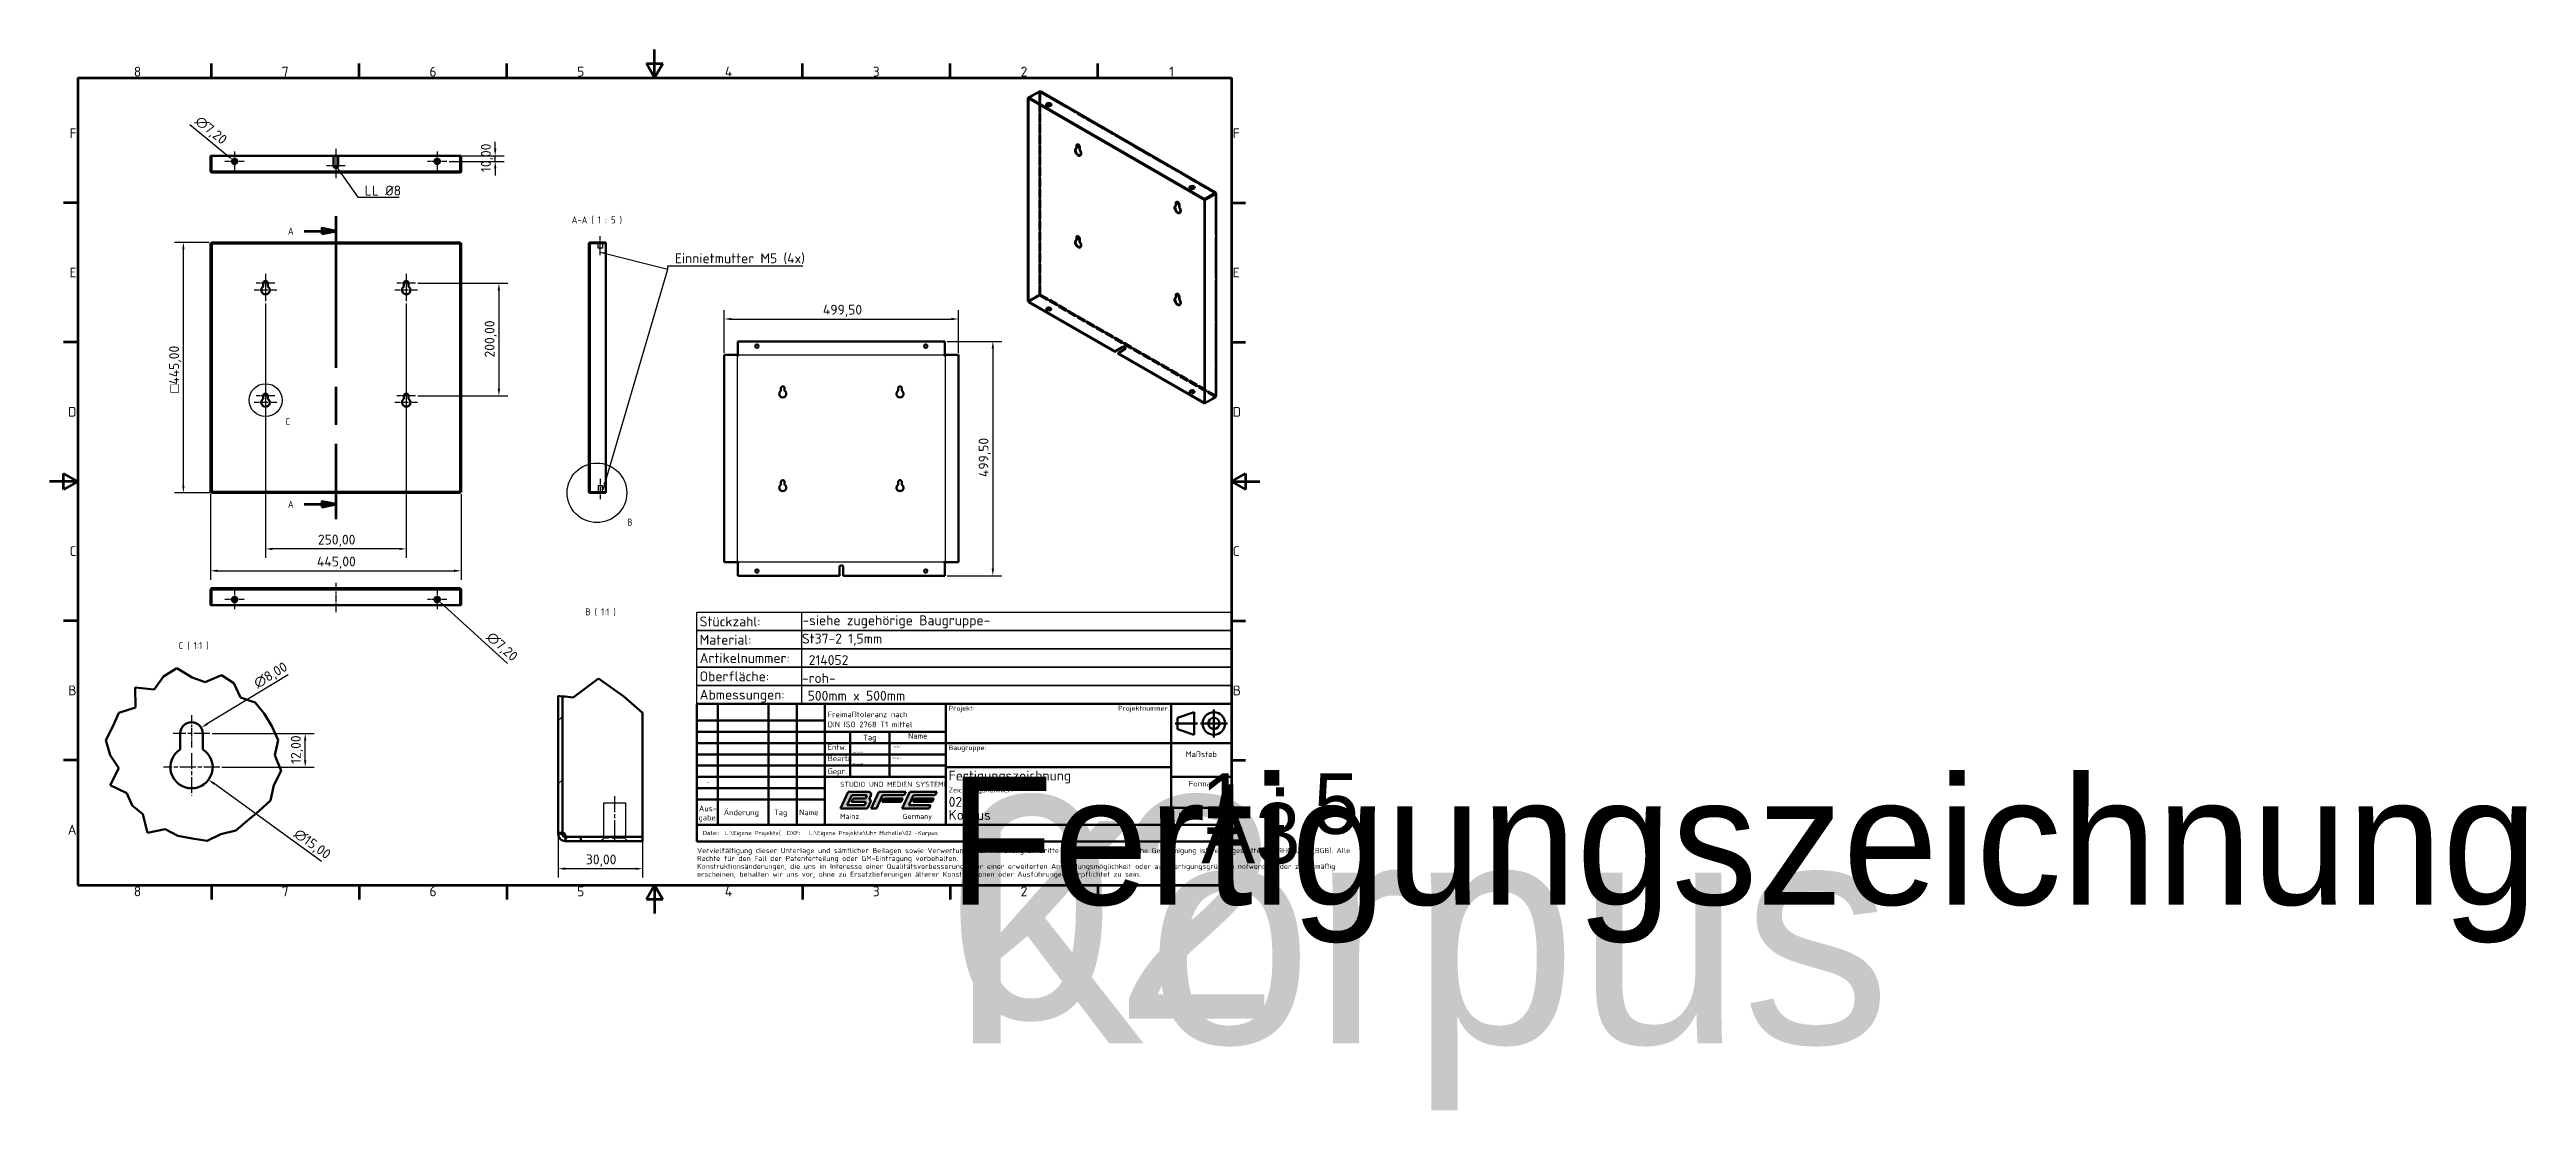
# Model space of a CAD drawing. Header units: millimetres. Extents: x -25 to 4376, y -375 to 1510.
import ezdxf
from ezdxf.enums import TextEntityAlignment as Align

# ---------------------------------------------------------------- set-up
doc = ezdxf.new("R2018")
doc.units = ezdxf.units.MM
doc.header["$LTSCALE"] = 5
for name, pattern in [('CHAIN', [0.3543, 0.2362, -0.0295, 0.0591, -0.0295]), ('DASH_DOT', [0.37, 0.24, -0.06, 0.01, -0.06]), ('DASHED', [0.2067, 0.1654, -0.0413])]:
    doc.linetypes.add(name, pattern=pattern)
for name, color, linetype, lineweight in [('Bemaßung (ISO)', 7, 'Continuous', 25), ('BFE Logo', 7, 'Continuous', 25), ('Bruchlinie (ISO)', 7, 'Continuous', 50), ('Detailumgrenzung (ISO)', 7, 'Continuous', 25), ('Mittellinie (ISO)', 7, 'Continuous', 25), ('Mittelpunktmarkierung (ISO)', 7, 'Continuous', 25), ('Rahmen (ISO)', 7, 'Continuous', 70), ('Schnittlinie (ISO)', 7, 'CHAIN', 70), ('Schraffur (ISO)', 7, 'Continuous', 18), ('Sichtbar (ISO)', 7, 'Continuous', 50), ('Sichtbar schmal (ISO)', 7, 'Continuous', 35), ('Skizziergeometrie (ISO)', 7, 'Continuous', 25), ('Symbol (ISO)', 7, 'Continuous', 25), ('Titel (ISO)', 7, 'Continuous', 50), ('Verdeckt (ISO)', 7, 'DASHED', 35), ('Verdeckt schmal (ISO)', 7, 'DASHED', 25)]:
    doc.layers.add(name, color=color, linetype=linetype, lineweight=lineweight)
doc.layers.add('Biegelinie nach oben(DIN)', color=7, linetype='Continuous', lineweight=25, true_color=0x8000ff)
doc.styles.add('Bezeichnungstext (DIN)', font='ISOCP.shx')
doc.styles.add('Notiztext (DIN)', font='isocpeur.ttf')
doc.styles.add('Revisionstabelle', font='isocpeur.ttf')
doc.styles.get("Standard").update_dxf_attribs({"font": 'isocpeur.ttf'})
doc.styles.add('Textstil46', font='isocpeur.ttf')
doc.styles.add('Textstil65', font='isocpeur.ttf')
doc.dimstyles.new('Standard (DIN)', dxfattribs={"dimscale": 5, "dimtxt": 3.5, "dimasz": 2.5, "dimexe": 3.175, "dimexo": 0.8, "dimgap": 0.8, "dimtad": 1, "dimrnd": 1e-08, "dimzin": 0, "dimtxsty": 'Notiztext (DIN)', "dimcen": 0.09, "dimdle": 10, "dimclrd": 256, "dimclre": 256, "dimclrt": 256, "dimadec": 0, "dimazin": 0, "dimtfac": 1, "dimtmove": 0, "dimatfit": 3, "dimfxl": 1, "dimtolj": 1, "dimtzin": 0, "dimlwd": -1, "dimlwe": -1, "dimarcsym": 0})
doc.dimstyles.new('Standard - Methode 2a (DIN)$7', dxfattribs={"dimscale": 5, "dimtxt": 3.5, "dimasz": 2.5, "dimexe": 3.175, "dimexo": 0.8, "dimgap": 0.8, "dimtad": 1, "dimtih": 1, "dimtoh": 1, "dimrnd": 1e-08, "dimtxsty": 'Notiztext (DIN)', "dimcen": 0.09, "dimdle": 10, "dimclrd": 256, "dimclre": 256, "dimclrt": 256, "dimazin": 2, "dimtfac": 1, "dimtmove": 0, "dimatfit": 3, "dimfxl": 1, "dimtolj": 1, "dimlwd": -1, "dimlwe": -1, "dimarcsym": 0})

msp = doc.modelspace()

# ---------------------------------------------------------------- texts
at = {"layer": 'Symbol (ISO)', "char_height": 17.5, "attachment_point": 7, "style": 'Notiztext (DIN)'}
for s, insert, width in [('\\fISOCPEUR|b0|i0;LL Ø8', (534.9757, 1250.6365), 64.724022), ('\\fISOCPEUR|b0|i0;Einnietmutter M5 (4x)', (1086.0767, 1128.6189), 230.909085)]:
    msp.add_mtext(s, dxfattribs=dict(at, insert=insert, width=width))
at = {"layer": 'Symbol (ISO)', "char_height": 12.5, "attachment_point": 7, "style": 'Bezeichnungstext (DIN)'}
for s, insert in [('A-A ( 1 : 5 )', (902.7079, 1199.7426)), ('B ( 1:1 )', (926.7072, 503.2572)), ('C ( 1:1 )', (204.6023, 443.5173))]:
    msp.add_mtext(s, dxfattribs=dict(at, insert=insert))
at = {"layer": 'Symbol (ISO)', "char_height": 17.5, "style": 'Notiztext (DIN)'}
for s, insert, width, attachment_point, line_spacing_factor in [('\\fISOCPEUR|b0|i0;-siehe zugehörige Baugruppe-', (1312.5927, 493.243), 764.720688, 4, 0.4), ('\\fISOCPEUR|b0|i0;St37-2 1,5mm', (1311.6561, 461.2561), 763.07048, 4, 0.4), ('\\fISOCPEUR|b0|i0;-roh-', (1311.6561, 393.1846), 771.865384, 4, 0.4), ('\\fISOCPEUR|b0|i0; 214052', (1312.5927, 425.1847), 757.746957, 4, 0.4), ('\\fISOCPEUR|b0|i0; 500mm x 500mm', (1310.7194, 361.7882), 762.776742, 4, 0.4), ('\\pxsm0.70;\\fISOCPEUR|b0|i0;\\P\\fISOCPEUR|b0|i0;\\P\\fISOCPEUR|b0|i0;\\P', (1571.5467, 329.2556), 395.58223, 1, 0.690532), ('\\fISOCPEUR|b0|i0;Fertigungszeichnung', (1572.3806, 217.3834), 392.409331, 4, 0.4), ('\\fISOCPEUR|b0|i0;02 ', (1572.447, 173.2902), 393.922833, 4, 0.4), ('\\fISOCPEUR|b0|i0;Korpus', (1572.1253, 147.3969), 394.244509, 4, 0.4)]:
    msp.add_mtext(s, dxfattribs=dict(at, insert=insert, width=width, attachment_point=attachment_point, line_spacing_factor=line_spacing_factor))

# ---------------------------------------------------------------- blocks, each defined once
blk = doc.blocks.new('Ränder BFE_Rahmen')
at = {"layer": 'Rahmen (ISO)'}
for p, q in [((210, 292), (210, 302)), ((5, 292), (415, 292)), ((5, 292), (5, 5)), ((52.5, 292), (52.5, 297)), ((105, 292), (105, 297)), ((157.5, 292), (157.5, 297)), ((207.11, 297), (212.89, 297)), ((210, 292), (207.11, 297)), ((210, 292), (212.89, 297)), ((262.5, 292), (262.5, 297)), ((315, 292), (315, 297)), ((367.5, 292), (367.5, 297)), ((415, 292), (415, 5)), ((5, 247.5), (0, 247.5)), ((415, 247.5), (420, 247.5)), ((5, 198), (0, 198)), ((415, 198), (420, 198)), ((0, 145.61), (0, 151.39)), ((5, 148.5), (0, 151.39)), ((415, 148.5), (420, 151.39)), ((420, 151.39), (420, 145.61)), ((5, 148.5), (-5, 148.5)), ((5, 148.5), (0, 145.61)), ((415, 148.5), (425, 148.5)), ((415, 148.5), (420, 145.61)), ((5, 99), (0, 99)), ((415, 99), (420, 99)), ((5, 49.5), (0, 49.5)), ((415, 49.5), (420, 49.5)), ((5, 5), (415, 5)), ((52.5, 5), (52.5, 0)), ((105, 5), (105, 0)), ((157.5, 5), (157.5, 0)), ((210, 5), (207.11, 0)), ((212.89, 0), (207.11, 0)), ((210, 5), (210, -5)), ((210, 5), (212.89, 0)), ((262.5, 5), (262.5, 0)), ((315, 5), (315, 0)), ((367.5, 5), (367.5, 0))]:
    blk.add_line(p, q, dxfattribs=at)
at = {"layer": 'Symbol (ISO)', "char_height": 3.5, "style": 'Notiztext (DIN)'}
for s, insert, attachment_point in [('8', (26.25, 292.4), 8), ('7', (78.75, 292.4), 8), ('6', (131.25, 292.4), 8), ('5', (183.75, 292.4), 8), ('4', (236.25, 292.4), 8), ('3', (288.75, 292.4), 8), ('2', (341.25, 292.4), 8), ('1', (393.75, 292.4), 8), ('F', (4.6, 272.25), 6), ('F', (415.4, 272.25), 4), ('E', (4.6, 222.75), 6), ('E', (415.4, 222.75), 4), ('D', (4.6, 173.25), 6), ('D', (415.4, 173.25), 4), ('C', (4.6, 123.75), 6), ('C', (415.4, 123.75), 4), ('B', (4.6, 74.25), 6), ('B', (415.4, 74.25), 4), ('A', (4.6, 24.75), 6), ('A', (415.4, 24.75), 4), ('8', (26.25, 4.6), 2), ('7', (78.75, 4.6), 2), ('6', (131.25, 4.6), 2), ('5', (183.75, 4.6), 2), ('4', (236.25, 4.6), 2), ('3', (288.75, 4.6), 2), ('2', (341.25, 4.6), 2), ('1', (393.75, 4.6), 2)]:
    blk.add_mtext(s, dxfattribs=dict(at, insert=insert, attachment_point=attachment_point))
blk = doc.blocks.new('Schriftfelder BFE')
at = {"layer": 'Schraffur (ISO)'}
h = blk.add_hatch(color=256, dxfattribs=at)
edge = h.paths.add_edge_path(flags=0)
edge.add_line((165.5, 113.99), (166.05, 115.17))
edge.add_spline(control_points=[(166.05, 115.17), (166.05, 115.17), (170.27, 115.17), (170.3, 115.17), (170.41, 115.17), (170.52, 115.23), (170.57, 115.34)], knot_values=[10, 10, 10, 10, 11, 11, 11, 12, 12, 12, 12], degree=3, periodic=0)
edge.add_line((170.57, 115.34), (170.62, 115.46))
edge.add_line((170.62, 115.46), (170.84, 115.93))
edge.add_spline(control_points=[(170.84, 115.93), (170.93, 116.13), (170.79, 116.35), (170.58, 116.35)], knot_values=[1, 1, 1, 1, 2, 2, 2, 2], degree=3, periodic=0)
edge.add_line((170.58, 116.35), (165.67, 116.35))
edge.add_line((165.67, 116.35), (164.01, 112.81))
edge.add_line((164.01, 112.81), (169.98, 112.81))
edge.add_spline(control_points=[(169.98, 112.81), (170.1, 112.81), (170.2, 112.88), (170.25, 112.98)], knot_values=[1, 1, 1, 1, 2, 2, 2, 2], degree=3, periodic=0)
edge.add_line((170.25, 112.98), (170.31, 113.12))
edge.add_line((170.31, 113.12), (170.52, 113.57))
edge.add_spline(control_points=[(170.52, 113.57), (170.61, 113.76), (170.47, 113.99), (170.26, 113.99)], knot_values=[1, 1, 1, 1, 2, 2, 2, 2], degree=3, periodic=0)
edge.add_line((170.26, 113.99), (165.5, 113.99))
edge = h.paths.add_edge_path()
edge.add_line((171.36, 117.53), (164.36, 117.53))
edge.add_line((164.36, 117.53), (161.61, 111.63))
edge.add_line((161.61, 111.63), (170.59, 111.63))
edge.add_spline(control_points=[(170.59, 111.63), (170.94, 111.63), (171.25, 111.82), (171.41, 112.14)], knot_values=[1, 1, 1, 1, 2, 2, 2, 2], degree=3, periodic=0)
edge.add_line((171.41, 112.14), (172.29, 114.05))
edge.add_spline(control_points=[(172.29, 114.05), (172.46, 114.4), (172.21, 114.87), (171.75, 114.88)], knot_values=[1, 1, 1, 1, 2, 2, 2, 2], degree=3, periodic=0)
edge.add_line((171.75, 114.88), (172.41, 116.29))
edge.add_spline(control_points=[(172.41, 116.29), (172.66, 116.82), (172.28, 117.53), (171.6, 117.53)], knot_values=[1, 1, 1, 1, 2, 2, 2, 2], degree=3, periodic=0)
edge.add_line((171.6, 117.53), (171.36, 117.53))
for points in [[(175.23, 117.53), (172.48, 111.63), (174.34, 111.63), (176.54, 116.35), (184.24, 116.35), (184.79, 117.53)], [(183.69, 115.17), (176.92, 115.17), (176.37, 113.99), (183.14, 113.99)], [(186.24, 117.53), (183.49, 111.63), (193.05, 111.63), (193.6, 112.81), (185.9, 112.81), (187.55, 116.35), (195.25, 116.35), (195.8, 117.53)], [(187.38, 113.99), (194.15, 113.99), (194.7, 115.17), (187.93, 115.17)]]:
    blk.add_hatch(color=256, dxfattribs=at).paths.add_polyline_path(points)
at = {"layer": 'BFE Logo', "color": 7, "linetype": 'Continuous', "lineweight": 5}
for p, q in [((164.36, 117.53), (161.61, 111.63)), ((164.01, 112.81), (165.67, 116.35)), ((166.05, 115.17), (165.5, 113.99)), ((165.67, 116.35), (170.58, 116.35)), ((175.23, 117.53), (172.48, 111.63)), ((174.34, 111.63), (176.54, 116.35)), ((184.79, 117.53), (175.23, 117.53)), ((176.92, 115.17), (176.37, 113.99)), ((176.54, 116.35), (184.24, 116.35)), ((183.69, 115.17), (176.92, 115.17)), ((183.14, 113.99), (183.69, 115.17)), ((186.24, 117.53), (183.49, 111.63)), ((184.24, 116.35), (184.79, 117.53)), ((185.9, 112.81), (187.55, 116.35)), ((188.05, 117.53), (186.24, 117.53)), ((187.93, 115.17), (187.38, 113.99)), ((187.55, 116.35), (195.25, 116.35)), ((194.7, 115.17), (187.93, 115.17)), ((195.8, 117.53), (188.05, 117.53)), ((194.15, 113.99), (194.7, 115.17)), ((195.25, 116.35), (195.8, 117.53)), ((169.98, 112.81), (164.01, 112.81)), ((172.48, 111.63), (174.34, 111.63)), ((176.37, 113.99), (183.14, 113.99)), ((183.49, 111.63), (193.05, 111.63)), ((193.6, 112.81), (185.9, 112.81)), ((187.38, 113.99), (194.15, 113.99)), ((193.05, 111.63), (193.6, 112.81))]:
    blk.add_line(p, q, dxfattribs=at)
for points, knots in [([(172.41, 116.29), (172.66, 116.82), (172.28, 117.53), (171.6, 117.53), (171.36, 117.53), (164.36, 117.53), (164.36, 117.53)], [6, 6, 6, 6, 7, 7, 7, 8, 8, 8, 8]), ([(170.57, 115.34), (170.52, 115.23), (170.41, 115.17), (170.3, 115.17), (170.27, 115.17), (166.05, 115.17), (166.05, 115.17)], [10, 10, 10, 10, 11, 11, 11, 12, 12, 12, 12]), ([(161.61, 111.63), (161.61, 111.63), (170.35, 111.63), (170.59, 111.63), (170.94, 111.63), (171.25, 111.82), (171.41, 112.14)], [1, 1, 1, 1, 2, 2, 2, 3, 3, 3, 3]), ([(165.5, 113.99), (165.5, 113.99), (170.19, 113.99), (170.26, 113.99), (170.47, 113.99), (170.61, 113.76), (170.52, 113.57)], [1, 1, 1, 1, 2, 2, 2, 3, 3, 3, 3])]:
    blk.add_open_spline(points, degree=3, knots=knots, dxfattribs=at)
for points in [[(170.84, 115.93), (170.75, 115.74), (170.62, 115.46), (170.57, 115.34)], [(170.58, 116.35), (170.79, 116.35), (170.93, 116.13), (170.84, 115.93)], [(171.75, 114.88), (171.75, 114.88), (172.2, 115.85), (172.41, 116.29)], [(172.29, 114.05), (172.46, 114.4), (172.21, 114.87), (171.75, 114.88)], [(170.25, 112.98), (170.2, 112.88), (170.1, 112.81), (169.98, 112.81)], [(170.52, 113.57), (170.31, 113.12), (170.31, 113.12), (170.25, 112.98)], [(171.41, 112.14), (171.54, 112.42), (172.29, 114.04), (172.29, 114.05)]]:
    blk.add_open_spline(points, degree=3, dxfattribs=at)
at = {"layer": 'Titel (ISO)'}
for p, q in [((300.54, 148.85), (110.54, 148.85)), ((110.54, 148.85), (110.54, 105.85)), ((110.54, 142.85), (156.04, 142.85)), ((118.04, 105.85), (118.04, 148.85)), ((136.04, 105.85), (136.04, 148.85)), ((146.04, 105.85), (146.04, 148.85)), ((156.04, 105.85), (156.04, 148.85)), ((199.04, 105.85), (199.04, 148.85)), ((279.04, 134.85), (279.04, 148.85)), ((287.29, 145.85), (281.29, 143.85)), ((281.29, 143.85), (281.29, 139.85)), ((287.29, 137.85), (287.29, 145.85)), ((300.54, 99.85), (300.54, 148.85)), ((110.54, 138.85), (156.04, 138.85)), ((110.54, 134.85), (156.04, 134.85)), ((156.04, 138.85), (199.04, 138.85)), ((156.04, 134.85), (199.04, 134.85)), ((165.04, 122.85), (165.04, 138.85)), ((179.04, 122.85), (179.04, 138.85)), ((199.04, 134.85), (279.04, 134.85)), ((279.04, 105.85), (279.04, 134.85)), ((300.54, 134.85), (279.04, 134.85)), ((281.29, 139.85), (287.29, 137.85)), ((110.54, 130.85), (156.04, 130.85)), ((110.54, 126.85), (156.04, 126.85)), ((156.04, 130.85), (199.04, 130.85)), ((156.04, 126.85), (199.04, 126.85)), ((199.04, 126.35), (279.04, 126.35)), ((110.54, 122.85), (156.04, 122.85)), ((110.54, 118.85), (156.04, 118.85)), ((110.54, 114.85), (156.04, 114.85)), ((155.99, 122.85), (199.04, 122.85)), ((164.36, 117.53), (161.61, 111.63)), ((164.01, 112.81), (165.67, 116.35)), ((164.36, 117.53), (171.36, 117.53)), ((164.36, 117.53), (171.36, 117.53)), ((165.5, 113.99), (166.05, 115.17)), ((170.58, 116.35), (165.67, 116.35)), ((166.05, 115.17), (170.27, 115.17)), ((170.27, 115.17), (170.3, 115.17)), ((170.57, 115.34), (170.62, 115.46)), ((170.84, 115.93), (170.62, 115.46)), ((171.36, 117.53), (171.6, 117.53)), ((171.75, 114.88), (172.41, 116.29)), ((175.23, 117.53), (172.48, 111.63)), ((174.34, 111.63), (176.54, 116.35)), ((175.23, 117.53), (184.79, 117.53)), ((176.92, 115.17), (176.37, 113.99)), ((176.54, 116.35), (184.24, 116.35)), ((176.94, 115.17), (183.69, 115.17)), ((183.69, 115.17), (183.14, 113.99)), ((183.49, 111.63), (186.24, 117.53)), ((184.24, 116.35), (184.79, 117.53)), ((185.9, 112.81), (187.55, 116.35)), ((186.24, 117.53), (195.8, 117.53)), ((187.93, 115.17), (187.38, 113.99)), ((187.55, 116.35), (195.25, 116.35)), ((194.7, 115.17), (187.93, 115.17)), ((194.15, 113.99), (194.7, 115.17)), ((195.25, 116.35), (195.8, 117.53)), ((279.04, 122.85), (300.54, 122.85)), ((199.04, 105.85), (110.54, 105.85)), ((110.54, 105.85), (110.54, 99.85)), ((161.61, 111.63), (170.35, 111.63)), ((164.01, 112.81), (169.98, 112.81)), ((165.5, 113.99), (170.19, 113.99)), ((170.26, 113.99), (170.19, 113.99)), ((170.25, 112.98), (170.31, 113.12)), ((170.52, 113.57), (170.31, 113.12)), ((170.35, 111.63), (170.59, 111.63)), ((172.29, 114.05), (171.41, 112.14)), ((172.48, 111.63), (174.34, 111.63)), ((176.37, 113.99), (183.14, 113.99)), ((183.49, 111.63), (193.05, 111.63)), ((193.6, 112.81), (185.9, 112.81)), ((187.38, 113.99), (194.15, 113.99)), ((193.05, 111.63), (193.6, 112.81)), ((199.04, 105.85), (279.04, 105.85)), ((279.04, 111.85), (300.54, 111.85)), ((279.04, 105.85), (300.54, 105.85)), ((110.54, 99.85), (300.54, 99.85)), ((300.54, 84.33), (110.54, 84.33))]:
    blk.add_line(p, q, dxfattribs=at)
at = {"layer": 'Titel (ISO)', "linetype": 'DASH_DOT', "ltscale": 8.448603}
blk.add_line((280.51, 141.85), (288.45, 141.85), dxfattribs=at)
at = {"layer": 'Titel (ISO)', "linetype": 'DASH_DOT', "ltscale": 10.23801}
blk.add_line((289.48, 141.85), (299.1, 141.85), dxfattribs=at)
at = {"layer": 'Titel (ISO)', "linetype": 'DASH_DOT', "ltscale": 10.583294}
blk.add_line((294.29, 146.82), (294.29, 136.87), dxfattribs=at)
at = {"layer": 'Titel (ISO)'}
for radius in [4, 2]:
    blk.add_circle((294.29, 141.85), radius, dxfattribs=at)
for points in [[(170.3, 115.17), (170.41, 115.17), (170.52, 115.23), (170.57, 115.34)], [(170.58, 116.35), (170.79, 116.35), (170.93, 116.13), (170.84, 115.93)], [(171.6, 117.53), (172.28, 117.53), (172.66, 116.82), (172.41, 116.29)], [(171.75, 114.88), (172.21, 114.87), (172.46, 114.4), (172.29, 114.05)], [(169.98, 112.81), (170.1, 112.81), (170.2, 112.88), (170.25, 112.98)], [(170.26, 113.99), (170.47, 113.99), (170.61, 113.76), (170.52, 113.57)], [(170.59, 111.63), (170.94, 111.63), (171.25, 111.82), (171.41, 112.14)]]:
    blk.add_open_spline(points, degree=3, dxfattribs=at)
for s, height, style, p in [('Projekt:', 1.75, 'Textstil65', (200.04, 145.85)), ('Entw.', 2, 'Textstil46', (157.04, 131.85)), ('Baugruppe:', 1.75, 'Textstil65', (200.04, 131.85)), ('Bearb.', 2, 'Textstil46', (157.04, 127.85)), ('Zeichnungsnummer:', 1.75, 'Textstil65', (200.04, 116.79))]:
    blk.add_text(s, height=height, dxfattribs=dict(at, style=style)).set_placement(p, align=Align.BOTTOM_LEFT)
at = {"layer": 'Titel (ISO)', "color": 7, "style": 'Textstil65'}
blk.add_text('Projektnummer.:', height=1.75, dxfattribs=at).set_placement((279.06, 145.85), align=Align.BOTTOM_RIGHT)
at = {"layer": 'Titel (ISO)', "style": 'Textstil46'}
blk.add_text('Tag', height=2, dxfattribs=at).set_placement((172.04, 135.85), align=Align.CENTER)
for s, p in [('Name', (189.04, 135.85)), ('Maßstab', (289.79, 129.35)), ('Format', (289.79, 118.85)), (' Blatt 1  v. 1 ', (289.67, 107.6))]:
    blk.add_text(s, height=2, dxfattribs=at).set_placement(p, align=Align.BOTTOM_CENTER)
blk.add_text('Gepr.', height=2, dxfattribs=at).set_placement((157.04, 123.85))
for s, p in [('gabe', (114.18, 108.37)), ('Aus-', (114.47, 111.62)), ('Änderung', (126.35, 110.25)), ('Tag', (140.35, 110.25)), ('Name', (150.35, 110.25))]:
    blk.add_text(s, height=2, dxfattribs=at).set_placement(p, align=Align.MIDDLE_CENTER)
at = {"layer": 'Titel (ISO)', "attachment_point": 4, "style": 'Notiztext (DIN)'}
for s, insert, char_height, width, line_spacing_factor in [('\\fISOCPEUR|b0|i0;{\\H2.0000;Freimaßtoleranz nach\\P}\\fISOCPEUR|b0|i0;{\\H2.0000;DIN ISO 2768 T1 mittel}', (157.04, 143.28), 2, 36.5427, 1.068348), ('\\FISOCP|b0|i0;{\\H1.8000;Vervielfältigung dieser Unterlage und sämtlicher Beilagen sowie Verwertung oder Mitteilung an Dritte ohne unsere schriftliche Genehmigung ist nicht gestattet  (URHG.,UWG.,BGB). Alle Rechte für den Fall der Patenterteilung oder GM-Eintragung vorbehalten.\\P}\\FISOCP|b0|i0;{\\H1.8000;Konstruktionsänderungen, die uns im Interesse einer Qualitätsverbesserung oder einer erweiterten Anwendungsmöglichkeit oder aus Fertigungsgründen notwendig oder zweckmäßig erscheinen, behalten wir uns vor, ohne zu Ersatzlieferungen älterer Konstruktionen oder Ausführungen verpflichtet zu sein.}', (110.6, 92.21), 1.8, 189.9397, 0.937724), ('\\fISOCPEUR|b0|i0;{\\H1.5000;  Datei:  L:\\\\Eigene Projekte\\{\\H1.5000;  DXF:   L:\\\\Eigene Projekte\\\\Uhr Michelle\\\\02 -Korpus}', (110.6, 102.69), 1.5, 189.113, 1.068348)]:
    blk.add_mtext(s, dxfattribs=dict(at, insert=insert, char_height=char_height, width=width, line_spacing_factor=line_spacing_factor))
at = {"layer": 'Titel (ISO)', "char_height": 1.8, "attachment_point": 1, "style": 'Notiztext (DIN)'}
for s, insert in [('\\fISOCPEUR|b0|i0;{\\H1.8000;STUDIO UND MEDIEN SYSTEME}', (161.45, 121.12)), ('\\fISOCPEUR|b0|i0;{\\H1.8000;Mainz}', (161.45, 109.71)), ('\\fISOCPEUR|b0|i0;{\\H1.8000;Germany}', (183.69, 109.71))]:
    blk.add_mtext(s, dxfattribs=dict(at, insert=insert))
at = {"layer": 'Titel (ISO)', "color": 7, "lineweight": 30, "flags": 104}
for tag, p in [('BFE_Projekt', (200.04, 145.15)), ('BFE_Bereich', (200.04, 140.15)), ('BAUTEILNUMMER', (200.04, 115.99))]:
    blk.add_attdef(tag, text='', height=3.5, dxfattribs=at).set_placement(p, align=Align.TOP_LEFT)
blk.add_attdef('BFE_Projektnummer', text='', height=3.5, dxfattribs=at).set_placement((279.04, 143.15), align=Align.MIDDLE_RIGHT)
at = {"layer": 'Titel (ISO)', "lineweight": 30, "flags": 104}
for p in [(180.04, 133.85), (180.04, 129.85)]:
    blk.add_attdef('AUTOR', text='', height=2, dxfattribs=at).set_placement(p, align=Align.TOP_LEFT)
for tag, p in [('BFE_Gepr_Datum', (166.04, 123.85)), ('ERSTELLUNGSDATUM', (166.04, 131.85)), ('ERSTELLUNGSDATUM', (166.04, 127.85)), ('BFE_Gepr_Name', (180.04, 123.85))]:
    blk.add_attdef(tag, text='', height=2, dxfattribs=at).set_placement(p, align=Align.BOTTOM_LEFT)
at = {"layer": 'Titel (ISO)', "color": 7, "lineweight": 30, "flags": 104}
for tag, p in [('BFE_Baugruppe', (200.04, 129.35)), ('BFE_Zeichnungsart', (200.04, 122.92))]:
    blk.add_attdef(tag, text='', height=3.5, dxfattribs=at).set_placement(p, align=Align.MIDDLE_LEFT)
at = {"layer": 'Titel (ISO)', "lineweight": 30, "flags": 104}
for tag, height, p in [('Anfänglicher_Ansichtsmaßstab', 3.5, (289.79, 124.1)), ('Blattgröße', 3, (289.79, 113.6))]:
    blk.add_attdef(tag, text='', height=height, dxfattribs=at).set_placement(p, align=Align.BOTTOM_CENTER)
at = {"layer": 'Titel (ISO)', "color": 7, "lineweight": 30, "flags": 104}
blk.add_attdef('BFE_Bauteil', text='', height=3.5, dxfattribs=at).set_placement((200.04, 107.15), align=Align.BOTTOM_LEFT)
blk = doc.blocks.new('REVISIONSVERLAUF')
at = {"layer": 'Symbol (ISO)'}
for p, q in [((225, 43.51), (270.5, 43.51)), ((225, 43.51), (225, 39.52)), ((225, 39.52), (270.5, 39.52)), ((232.5, 43.51), (232.5, 39.52)), ((250.5, 43.51), (250.5, 39.52)), ((260.5, 43.51), (260.5, 39.52)), ((270.5, 43.51), (270.5, 39.52))]:
    blk.add_line(p, q, dxfattribs=at)
at = {"layer": 'Symbol (ISO)', "color": 1, "true_color": 0xff0000, "insert": (228.43, 41.16), "char_height": 1.2, "attachment_point": 7, "style": 'Revisionstabelle'}
blk.add_mtext('-', dxfattribs=at)
blk = doc.blocks.new('Stück_Material')
at = {"layer": 'Skizziergeometrie (ISO)'}
for p, q in [((-190, 32.5), (0, 32.5)), ((-190, 26), (-190, 32.5)), ((-152.77, 32.5), (-152.77, 6.5)), ((0, 32.5), (0, 26)), ((0, 26), (-190, 26)), ((-190, 26), (0, 26)), ((-190, 19.5), (-190, 26)), ((0, 19.5), (-190, 19.5)), ((-190, 19.5), (0, 19.5)), ((-190, 13), (-190, 19.5)), ((0, 26), (0, 19.5)), ((0, 19.5), (0, 13)), ((0, 13), (-190, 13)), ((-190, 13), (0, 13)), ((-190, 6.5), (-190, 13)), ((0, 13), (0, 6.5)), ((0, 6.5), (-190, 6.5)), ((-190, 6.5), (-84.06, 6.5)), ((-190, 0), (-190, 6.5)), ((-190, 6.5), (0, 6.5)), ((0, 0), (-190, 0)), ((-190, 0), (-84.06, 0)), ((-152.77, 6.5), (-152.77, 0)), ((0, 6.5), (0, 0))]:
    blk.add_line(p, q, dxfattribs=at)
at = {"layer": 'Symbol (ISO)', "char_height": 3.5, "width": 36.2341, "attachment_point": 1, "line_spacing_factor": 0.4, "style": 'Notiztext (DIN)'}
for s, insert in [('\\fISOCPEUR|b0|i0;Stückzahl:', (-189, 31)), ('\\fISOCPEUR|b0|i0;Artikelnummer:', (-189, 18)), ('\\fISOCPEUR|b0|i0;Material:', (-189, 24.5)), ('\\fISOCPEUR|b0|i0;Oberfläche:', (-189, 11.5)), ('\\fISOCPEUR|b0|i0;Abmessungen:', (-189, 5))]:
    blk.add_mtext(s, dxfattribs=dict(at, insert=insert))
blk = doc.blocks.new('2DTransSchnitt0')
at = {"layer": 'Schnittlinie (ISO)', "linetype": 'Continuous'}
for p, q in [((96.75, 237.5), (91.75, 238.5)), ((91.75, 238.5), (91.75, 236.5)), ((85.44, 237.5), (91.75, 237.5)), ((91.75, 237.5), (96.75, 237.5)), ((91.75, 236.5), (96.75, 237.5)), ((96.75, 140.39), (91.75, 141.39)), ((91.75, 141.39), (91.75, 139.39)), ((85.44, 140.39), (91.75, 140.39)), ((91.75, 140.39), (96.75, 140.39)), ((91.75, 139.39), (96.75, 140.39))]:
    blk.add_line(p, q, dxfattribs=at)
at = {"layer": 'Schnittlinie (ISO)', "linetype": 'CHAIN', "ltscale": 45.679306}
blk.add_line((96.75, 242.79), (96.75, 135.1), dxfattribs=at)
at = {"layer": 'Schnittlinie (ISO)', "linetype": 'Continuous', "lineweight": 140}
for p, q in [((96.75, 242.79), (96.75, 232.21)), ((96.75, 145.69), (96.75, 135.1))]:
    blk.add_line(p, q, dxfattribs=at)
at = {"layer": 'Schnittlinie (ISO)', "linetype": 'Continuous', "flags": 128}
for points in [[(91.75, 236.5), (96.75, 237.5), (91.75, 238.5), (91.75, 236.5)], [(91.75, 139.39), (96.75, 140.39), (91.75, 141.39), (91.75, 139.39)]]:
    blk.add_lwpolyline(points, dxfattribs=at)
at = {"layer": 'Schnittlinie (ISO)'}
for points in [[(91.75, 236.5), (96.75, 237.5), (91.75, 238.5), (91.75, 236.5)], [(91.75, 139.39), (96.75, 140.39), (91.75, 141.39), (91.75, 139.39)]]:
    blk.add_solid(points, dxfattribs=at)
at = {"layer": 'Schnittlinie (ISO)', "char_height": 2.5, "attachment_point": 7, "style": 'Bezeichnungstext (DIN)'}
for insert in [(79.71, 236.24), (79.71, 139.14)]:
    blk.add_mtext('A', dxfattribs=dict(at, insert=insert))
blk = doc.blocks.new('2DDetail0')
at = {"layer": 'Detailumgrenzung (ISO)'}
blk.add_circle((189.51, 144.47), 10.58, dxfattribs=at)
at = {"layer": 'Detailumgrenzung (ISO)', "insert": (200.25, 132.78), "char_height": 2.5, "attachment_point": 7, "style": 'Bezeichnungstext (DIN)'}
blk.add_mtext('B', dxfattribs=at)
blk = doc.blocks.new('*D20')
at = {"layer": 'Bemaßung (ISO)', "transparency": 16777216}
for p, q in [((878.7, 111.8), (878.7, 38.6)), ((1028.7, 107.2), (1028.7, 38.6)), ((1016.2, 54.5), (891.2, 54.5))]:
    blk.add_line(p, q, dxfattribs=at)
for points in [[(891.2, 56.6), (891.2, 52.4), (878.7, 54.5)], [(1016.2, 56.6), (1016.2, 52.4), (1028.7, 54.5)]]:
    blk.add_solid(points, dxfattribs=at)
at = {"layer": 'Defpoints', "color": 0, "transparency": 16777216}
for p in [(878.7, 115.8), (1028.7, 111.2), (878.7, 54.5)]:
    blk.add_point(p, dxfattribs=at)
at = {"layer": 'Bemaßung (ISO)', "transparency": 16777216, "insert": (927.9, 69), "char_height": 17.5, "attachment_point": 4, "style": 'Notiztext (DIN)'}
blk.add_mtext('\\A1;30,00', dxfattribs=at)
blk = doc.blocks.new('*D21')
at = {"layer": 'Bemaßung (ISO)', "transparency": 16777216}
for p, q in [((258.8, 1167.2), (196.9, 1167.2)), ((212.8, 734.7), (212.8, 1154.7)), ((483.7, 722.2), (196.9, 722.2))]:
    blk.add_line(p, q, dxfattribs=at)
for points in [[(210.7, 1154.7), (214.9, 1154.7), (212.8, 1167.2)], [(210.7, 734.7), (214.9, 734.7), (212.8, 722.2)]]:
    blk.add_solid(points, dxfattribs=at)
at = {"layer": 'Defpoints', "color": 0, "transparency": 16777216}
for p in [(212.8, 1167.2), (262.8, 1167.2), (487.7, 722.2)]:
    blk.add_point(p, dxfattribs=at)
at = {"layer": 'Bemaßung (ISO)', "transparency": 16777216, "insert": (198.3, 900.5), "char_height": 17.5, "attachment_point": 4, "rotation": 90, "style": 'Notiztext (DIN)'}
blk.add_mtext('\\A1;\\fAIGDT|b0|i0;{\\H17.5000;o}\\fISOCPEUR|b0|i0;{\\H17.5000;445,00}', dxfattribs=at)
blk = doc.blocks.new('*D22')
at = {"layer": 'Bemaßung (ISO)', "transparency": 16777216}
for p, q in [((224.4, 1376.9), (291.3, 1321.5)), ((303.3, 1311.2), (304.2, 1311.2)), ((303.7, 1310.8), (303.7, 1311.7))]:
    blk.add_line(p, q, dxfattribs=at)
blk.add_solid([(292.7, 1323.1), (290, 1319.9), (301, 1313.5)], dxfattribs=at)
at = {"layer": 'Defpoints', "color": 0, "transparency": 16777216}
for p in [(301, 1313.5), (306.5, 1308.9)]:
    blk.add_point(p, dxfattribs=at)
at = {"layer": 'Bemaßung (ISO)', "transparency": 16777216, "insert": (236.7, 1385.6), "char_height": 17.5, "attachment_point": 4, "rotation": 320.3801, "style": 'Notiztext (DIN)'}
blk.add_mtext('\\A1;∅7,20', dxfattribs=at)
blk = doc.blocks.new('*D23')
at = {"layer": 'Bemaßung (ISO)', "transparency": 16777216}
for p, q in [((629.2, 1094.7), (789.2, 1094.7)), ((773.4, 1082.2), (773.4, 907.2)), ((629.2, 894.7), (789.2, 894.7))]:
    blk.add_line(p, q, dxfattribs=at)
for points in [[(771.3, 1082.2), (775.4, 1082.2), (773.4, 1094.7)], [(771.3, 907.2), (775.4, 907.2), (773.4, 894.7)]]:
    blk.add_solid(points, dxfattribs=at)
at = {"layer": 'Defpoints', "color": 0, "transparency": 16777216}
for p in [(625.2, 1094.7), (625.2, 894.7), (773.4, 894.7)]:
    blk.add_point(p, dxfattribs=at)
at = {"layer": 'Bemaßung (ISO)', "transparency": 16777216, "insert": (758.9, 962.8), "char_height": 17.5, "attachment_point": 4, "rotation": 90, "style": 'Notiztext (DIN)'}
blk.add_mtext('\\A1;200,00', dxfattribs=at)
blk = doc.blocks.new('*D24')
at = {"layer": 'Bemaßung (ISO)', "transparency": 16777216}
for p, q in [((358.7, 1058.7), (358.7, 606.9)), ((608.7, 1058.7), (608.7, 606.9)), ((596.2, 622.7), (371.2, 622.7))]:
    blk.add_line(p, q, dxfattribs=at)
for points in [[(371.2, 624.8), (371.2, 620.6), (358.7, 622.7)], [(596.2, 624.8), (596.2, 620.6), (608.7, 622.7)]]:
    blk.add_solid(points, dxfattribs=at)
at = {"layer": 'Defpoints', "color": 0, "transparency": 16777216}
for p in [(358.7, 1062.7), (608.7, 1062.7), (358.7, 622.7)]:
    blk.add_point(p, dxfattribs=at)
at = {"layer": 'Bemaßung (ISO)', "transparency": 16777216, "insert": (451.8, 637.2), "char_height": 17.5, "attachment_point": 4, "style": 'Notiztext (DIN)'}
blk.add_mtext('\\A1;250,00', dxfattribs=at)
blk = doc.blocks.new('*D25')
at = {"layer": 'Bemaßung (ISO)', "transparency": 16777216}
for p, q in [((261.2, 719.8), (261.2, 567.9)), ((706.2, 719.8), (706.2, 567.9)), ((273.7, 583.8), (693.7, 583.8))]:
    blk.add_line(p, q, dxfattribs=at)
for points in [[(273.7, 585.9), (273.7, 581.7), (261.2, 583.8)], [(693.7, 585.9), (693.7, 581.7), (706.2, 583.8)]]:
    blk.add_solid(points, dxfattribs=at)
at = {"layer": 'Defpoints', "color": 0, "transparency": 16777216}
for p in [(261.2, 723.8), (706.2, 723.8), (706.2, 583.8)]:
    blk.add_point(p, dxfattribs=at)
at = {"layer": 'Bemaßung (ISO)', "transparency": 16777216, "insert": (450.1, 598.3), "char_height": 17.5, "attachment_point": 4, "style": 'Notiztext (DIN)'}
blk.add_mtext('\\A1;445,00', dxfattribs=at)
blk = doc.blocks.new('2DDetail1')
at = {"layer": 'Detailumgrenzung (ISO)'}
blk.add_circle((71.79, 177.4), 5.85, dxfattribs=at)
at = {"layer": 'Detailumgrenzung (ISO)', "insert": (78.83, 168.53), "char_height": 2.5, "attachment_point": 7, "style": 'Bezeichnungstext (DIN)'}
blk.add_mtext('C', dxfattribs=at)
blk = doc.blocks.new('*D27')
at = {"layer": 'Bemaßung (ISO)', "transparency": 16777216}
for p, q in [((226.9, 234.8), (227.8, 234.8)), ((227.4, 234.4), (227.4, 235.3)), ((458.1, 67), (267.8, 205.4))]:
    blk.add_line(p, q, dxfattribs=at)
blk.add_solid([(269, 207.1), (266.6, 203.7), (257.7, 212.7)], dxfattribs=at)
at = {"layer": 'Defpoints', "color": 0, "transparency": 16777216}
for p in [(197, 256.9), (257.7, 212.7)]:
    blk.add_point(p, dxfattribs=at)
at = {"layer": 'Bemaßung (ISO)', "transparency": 16777216, "insert": (411.7, 118.7), "char_height": 17.5, "attachment_point": 4, "rotation": 323.9753, "style": 'Notiztext (DIN)'}
blk.add_mtext('\\A1;∅15,00', dxfattribs=at)
blk = doc.blocks.new('*D28')
at = {"layer": 'Bemaßung (ISO)', "transparency": 16777216}
for p, q in [((399, 398.9), (255.2, 311.7)), ((226.9, 294.8), (227.8, 294.8)), ((227.4, 294.4), (227.4, 295.3))]:
    blk.add_line(p, q, dxfattribs=at)
blk.add_solid([(254.1, 313.4), (256.2, 309.9), (244.5, 305.2)], dxfattribs=at)
at = {"layer": 'Defpoints', "color": 0, "transparency": 16777216}
for p in [(210.3, 284.4), (244.5, 305.2)]:
    blk.add_point(p, dxfattribs=at)
at = {"layer": 'Bemaßung (ISO)', "transparency": 16777216, "insert": (340.9, 380.6), "char_height": 17.5, "attachment_point": 4, "rotation": 31.241, "style": 'Notiztext (DIN)'}
blk.add_mtext('\\A1;∅8,00', dxfattribs=at)
blk = doc.blocks.new('*D29')
at = {"layer": 'Bemaßung (ISO)', "transparency": 16777216}
for p, q in [((263.9, 294.8), (445.1, 294.8)), ((429.2, 247.3), (429.2, 282.3)), ((281.4, 234.8), (445.1, 234.8))]:
    blk.add_line(p, q, dxfattribs=at)
for points in [[(427.1, 282.3), (431.3, 282.3), (429.2, 294.8)], [(427.1, 247.3), (431.3, 247.3), (429.2, 234.8)]]:
    blk.add_solid(points, dxfattribs=at)
at = {"layer": 'Defpoints', "color": 0, "transparency": 16777216}
for p in [(259.9, 294.8), (429.2, 294.8), (277.4, 234.8)]:
    blk.add_point(p, dxfattribs=at)
at = {"layer": 'Bemaßung (ISO)', "transparency": 16777216, "insert": (414.7, 240.7), "char_height": 17.5, "attachment_point": 4, "rotation": 90, "style": 'Notiztext (DIN)'}
blk.add_mtext('\\A1;12,00', dxfattribs=at)
blk = doc.blocks.new('*D30')
at = {"layer": 'Bemaßung (ISO)', "transparency": 16777216}
for p, q in [((663.3, 532.7), (664.2, 532.7)), ((663.7, 532.3), (663.7, 533.2)), ((788.8, 418.9), (675.7, 521.9))]:
    blk.add_line(p, q, dxfattribs=at)
blk.add_solid([(677.1, 523.4), (674.2, 520.4), (666.4, 530.3)], dxfattribs=at)
at = {"layer": 'Defpoints', "color": 0, "transparency": 16777216}
for p in [(661.1, 535.2), (666.4, 530.3)]:
    blk.add_point(p, dxfattribs=at)
at = {"layer": 'Bemaßung (ISO)', "transparency": 16777216, "insert": (754.8, 469.4), "char_height": 17.5, "attachment_point": 4, "rotation": 317.677, "style": 'Notiztext (DIN)'}
blk.add_mtext('\\A1;∅7,20', dxfattribs=at)
blk = doc.blocks.new('*D31')
at = {"layer": 'Bemaßung (ISO)', "transparency": 16777216}
for p, q in [((708.7, 1321.2), (782.7, 1321.2)), ((766.8, 1333.7), (766.8, 1346.2)), ((766.8, 1311.2), (766.8, 1321.2)), ((685, 1311.2), (782.7, 1311.2)), ((766.8, 1298.7), (766.8, 1286.2))]:
    blk.add_line(p, q, dxfattribs=at)
for points in [[(764.7, 1333.7), (768.9, 1333.7), (766.8, 1321.2)], [(764.7, 1298.7), (768.9, 1298.7), (766.8, 1311.2)]]:
    blk.add_solid(points, dxfattribs=at)
at = {"layer": 'Defpoints', "color": 0, "transparency": 16777216}
for p in [(704.7, 1321.2), (766.8, 1321.2), (681, 1311.2)]:
    blk.add_point(p, dxfattribs=at)
at = {"layer": 'Bemaßung (ISO)', "transparency": 16777216, "insert": (752.3, 1292.2), "char_height": 17.5, "attachment_point": 4, "rotation": 90, "style": 'Notiztext (DIN)'}
blk.add_mtext('\\A1;10,00', dxfattribs=at)
blk = doc.blocks.new('*D32')
at = {"layer": 'Bemaßung (ISO)', "transparency": 16777216}
for p, q in [((1173.7, 971.3), (1173.7, 1047.1)), ((1186.2, 1031.2), (1577.4, 1031.2)), ((1589.9, 971.3), (1589.9, 1047.1))]:
    blk.add_line(p, q, dxfattribs=at)
for points in [[(1186.2, 1033.3), (1186.2, 1029.2), (1173.7, 1031.2)], [(1577.4, 1033.3), (1577.4, 1029.2), (1589.9, 1031.2)]]:
    blk.add_solid(points, dxfattribs=at)
at = {"layer": 'Defpoints', "color": 0, "transparency": 16777216}
for p in [(1589.9, 1031.2), (1173.7, 967.3), (1589.9, 967.3)]:
    blk.add_point(p, dxfattribs=at)
at = {"layer": 'Bemaßung (ISO)', "transparency": 16777216, "insert": (1349, 1045.7), "char_height": 17.5, "attachment_point": 4, "style": 'Notiztext (DIN)'}
blk.add_mtext('\\A1;499,50', dxfattribs=at)
blk = doc.blocks.new('*D33')
at = {"layer": 'Bemaßung (ISO)', "transparency": 16777216}
for p, q in [((1569.9, 991.3), (1666.8, 991.3)), ((1650.9, 978.8), (1650.9, 587.6)), ((1569.9, 575.1), (1666.8, 575.1))]:
    blk.add_line(p, q, dxfattribs=at)
for points in [[(1648.8, 978.8), (1653, 978.8), (1650.9, 991.3)], [(1648.8, 587.6), (1653, 587.6), (1650.9, 575.1)]]:
    blk.add_solid(points, dxfattribs=at)
at = {"layer": 'Defpoints', "color": 0, "transparency": 16777216}
for p in [(1565.9, 991.3), (1565.9, 575.1), (1650.9, 575.1)]:
    blk.add_point(p, dxfattribs=at)
at = {"layer": 'Bemaßung (ISO)', "transparency": 16777216, "insert": (1636.4, 750.4), "char_height": 17.5, "attachment_point": 4, "rotation": 90, "style": 'Notiztext (DIN)'}
blk.add_mtext('\\A1;499,50', dxfattribs=at)

# ---------------------------------------------------------------- dimensions: what is measured, and where the dimension line sits
at = {"layer": 'Bemaßung (ISO)'}
for p1, p2, override, picture, middle in [((306.5197, 1308.9343), (300.9736, 1313.5257), {"dimgap": 0.8, "dimdec": 2, "dimlfac": 1, "dimtol": 0, "dimlim": 0, "dimtp": 0, "dimtm": 0, "dimtdec": 2, "dimtofl": 0}, '*D22', (248.6762, 1356.8205)), ((661.0849, 535.158), (666.4084, 530.3102), {"dimgap": 0.8, "dimdec": 2, "dimlfac": 1, "dimtol": 0, "dimlim": 0, "dimtp": 0, "dimtm": 0, "dimtdec": 2, "dimtofl": 0}, '*D30', (765.4629, 440.1049)), ((210.2679, 284.4316), (244.4676, 305.1772), {"dimgap": 0.8, "dimdec": 2, "dimlfac": 0.2, "dimtol": 0, "dimlim": 0, "dimtp": 0, "dimtm": 0, "dimtdec": 2, "dimtofl": 0}, '*D28', (372.0005, 382.5385)), ((197.0391, 256.8594), (257.6964, 212.7494), {"dimgap": 0.8, "dimdec": 2, "dimlfac": 0.2, "dimtol": 0, "dimlim": 0, "dimtp": 0, "dimtm": 0, "dimtdec": 2, "dimtofl": 0}, '*D27', (429.0027, 88.1752))]:
    dim = msp.add_diameter_dim_2p(p1=p1, p2=p2, dimstyle='Standard (DIN)', override=override, dxfattribs=at)
    dim.commit()
    dim.dimension.update_dxf_attribs({"geometry": picture, "text_midpoint": middle, "dimtype": 163})
for base, p1, p2, angle, override, picture, middle in [((766.816, 1321.23), (681.0466, 1311.23), (704.6759, 1321.23), 90, {"dimgap": 0.8, "dimdec": 2, "dimtol": 0, "dimlim": 0, "dimtp": 0, "dimtm": 0, "dimtdec": 2, "dimtofl": 1, "dimatfit": 1}, '*D31', (766.816, 1316.23)), ((358.7466, 622.7333), (608.7466, 1062.7333), (358.7466, 1062.7333), 180, {"dimgap": 0.8, "dimdec": 2, "dimtol": 0, "dimlim": 0, "dimtp": 0, "dimtm": 0, "dimtdec": 2, "dimtofl": 0, "dimatfit": 1}, '*D24', (483.7466, 622.7333)), ((773.362, 894.7333), (625.2466, 1094.7333), (625.2466, 894.7333), 90, {"dimgap": 0.8, "dimdec": 2, "dimtol": 0, "dimlim": 0, "dimtp": 0, "dimtm": 0, "dimtdec": 2, "dimtofl": 0, "dimatfit": 1}, '*D23', (773.362, 994.7333)), ((1589.9194, 1031.2394), (1173.6694, 967.2995), (1589.9194, 967.2995), 180, {"dimgap": 0.8, "dimdec": 2, "dimlfac": 1.2, "dimtol": 0, "dimlim": 0, "dimtp": 0, "dimtm": 0, "dimtdec": 2, "dimtofl": 0, "dimatfit": 1}, '*D32', (1381.7944, 1031.2394)), ((1650.9224, 575.0668), (1565.9021, 991.3168), (1565.9021, 575.0668), 90, {"dimgap": 0.8, "dimdec": 2, "dimlfac": 1.2, "dimtol": 0, "dimlim": 0, "dimtp": 0, "dimtm": 0, "dimtdec": 2, "dimtofl": 0, "dimatfit": 1}, '*D33', (1650.9224, 783.1918)), ((706.2466, 583.804), (261.2466, 723.804), (706.2466, 723.804), 180, {"dimgap": 0.8, "dimdec": 2, "dimtol": 0, "dimlim": 0, "dimtp": 0, "dimtm": 0, "dimtdec": 2, "dimtofl": 0, "dimatfit": 1}, '*D25', (483.7466, 583.804)), ((429.2133, 294.8044), (277.3678, 234.8044), (259.8678, 294.8044), 90, {"dimgap": 0.8, "dimdec": 2, "dimlfac": 0.2, "dimtol": 0, "dimlim": 0, "dimtp": 0, "dimtm": 0, "dimtdec": 2, "dimtofl": 0, "dimatfit": 1}, '*D29', (429.2133, 264.8044))]:
    dim = msp.add_linear_dim(base=base, p1=p1, p2=p2, angle=angle, dimstyle='Standard (DIN)', override=override, dxfattribs=at)
    dim.commit()
    dim.dimension.update_dxf_attribs({"geometry": picture, "text_midpoint": middle, "dimtype": 160})
dim = msp.add_linear_dim(base=(212.8174, 1167.2333), p1=(487.7466, 722.2333), p2=(262.8174, 1167.2333), angle=270, text='\\fAIGDT|b0|i0;{\\H17.5000;o}\\fISOCPEUR|b0|i0;{\\H17.5000;<>}', dimstyle='Standard (DIN)', override={"dimgap": 0.8, "dimdec": 2, "dimtol": 0, "dimlim": 0, "dimtp": 0, "dimtm": 0, "dimtdec": 2, "dimtofl": 0, "dimatfit": 1}, dxfattribs=at)
dim.commit()
dim.dimension.update_dxf_attribs({"geometry": '*D21', "text_midpoint": (212.8174, 944.7333), "dimtype": 160})
dim = msp.add_linear_dim(base=(878.6627, 54.4682), p1=(1028.6627, 111.1887), p2=(878.6627, 115.8352), dimstyle='Standard (DIN)', override={"dimgap": 0.8, "dimdec": 2, "dimlfac": 0.2, "dimtol": 0, "dimlim": 0, "dimtp": 0, "dimtm": 0, "dimtdec": 2, "dimtofl": 0, "dimatfit": 1}, dxfattribs=at)
dim.commit()
dim.dimension.update_dxf_attribs({"geometry": '*D20', "text_midpoint": (953.6627, 54.4682), "dimtype": 160})

# ---------------------------------------------------------------- hatches: boundary and pattern name
at = {"layer": 'Schraffur (ISO)'}
h = msp.add_hatch(dxfattribs=at)
h.set_pattern_fill('ANSI31', color=256, scale=127, style=0)
h.set_pattern_definition([(45, (0, 0), (-11.22532, 11.22532), [])])
edge = h.paths.add_edge_path()
edge.add_ellipse((935.756, 1164.7333), major_axis=(0, 1), ratio=1, start_angle=0, end_angle=90)
edge.add_line((934.756, 1164.7333), (934.756, 724.7333))
edge.add_ellipse((935.756, 724.7333), major_axis=(-1, 0), ratio=1, start_angle=0, end_angle=90)
edge.add_line((935.756, 723.7333), (941.256, 723.7333))
edge.add_line((941.256, 723.7333), (941.256, 722.2333))
edge.add_line((941.256, 722.2333), (935.756, 722.2333))
edge.add_ellipse((935.756, 724.7333), major_axis=(0, -2.5), ratio=1, start_angle=270, end_angle=360, ccw=False)
edge.add_line((933.256, 724.7333), (933.256, 1164.7333))
edge.add_ellipse((935.756, 1164.7333), major_axis=(-2.5, 0), ratio=1, start_angle=270, end_angle=360, ccw=False)
edge.add_line((935.756, 1167.2333), (963.256, 1167.2333))
edge.add_line((963.256, 1167.2333), (963.256, 1165.7333))
edge.add_line((963.256, 1165.7333), (935.756, 1165.7333))
h = msp.add_hatch(dxfattribs=at)
h.set_pattern_fill('ANSI31', color=256, scale=635, style=0)
h.set_pattern_definition([(45, (0, 0), (-56.1266, 56.1266), [])])
edge = h.paths.add_edge_path()
edge.add_line((878.6627, 361.5957), (886.1627, 360.7467))
edge.add_line((886.1627, 360.7467), (886.1627, 115.8352))
edge.add_ellipse((891.1627, 115.8352), major_axis=(-5, 0), ratio=1, start_angle=0, end_angle=90)
edge.add_line((891.1627, 110.8352), (918.6627, 110.8352))
edge.add_line((918.6627, 110.8352), (918.6627, 103.3352))
edge.add_line((918.6627, 103.3352), (891.1627, 103.3352))
edge.add_ellipse((891.1627, 115.8352), major_axis=(0, -12.5), ratio=1, start_angle=270, end_angle=360, ccw=False)
edge.add_line((878.6627, 115.8352), (878.6627, 361.5957))

# ---------------------------------------------------------------- linework, layer by layer
at = {"layer": 'Biegelinie nach oben(DIN)'}
for p, q in [((1197.5235, 600.3214), (1197.5235, 966.0621)), ((1198.924, 967.4626), (1564.6647, 967.4626)), ((1566.0652, 966.0621), (1566.0652, 600.3214)), ((1564.6647, 598.9209), (1198.924, 598.9209))]:
    msp.add_line(p, q, dxfattribs=at)
at = {"layer": 'Bruchlinie (ISO)'}
for p, q in [((160.9217, 373.1012), (177.5163, 396.1094)), ((177.5163, 396.1094), (201.1622, 411.0173)), ((201.1622, 411.0173), (228.4809, 394.2532)), ((251.3733, 385.9148), (280.2235, 398.2471)), ((280.2235, 398.2471), (302.5773, 384.4242)), ((127.249, 376.7289), (160.9217, 373.1012)), ((127.6686, 340.6769), (127.249, 376.7289)), ((228.4809, 394.2532), (251.3733, 385.9148)), ((302.5773, 384.4242), (314.3976, 358.4769)), ((314.3976, 358.4769), (340.1662, 349.8005)), ((878.6627, 361.5957), (886.1627, 360.7467)), ((886.1627, 360.7467), (891.1627, 360.1808)), ((891.1627, 360.1808), (905.1727, 358.5949)), ((905.1727, 358.5949), (950.0957, 392.6213)), ((950.0957, 392.6213), (995.353, 360.4909)), ((995.353, 360.4909), (1028.6627, 331.5378)), ((87.417, 307.4285), (98.3196, 331.2341)), ((98.3196, 331.2341), (127.6686, 340.6769)), ((340.1662, 349.8005), (356.5028, 329.9989)), ((356.5028, 329.9989), (369.8224, 307.5295)), ((75.0361, 283.1419), (87.417, 307.4285)), ((82.8395, 256.0854), (75.0361, 283.1419)), ((369.8224, 307.5295), (380.9527, 282.9703)), ((380.9527, 282.9703), (375.2485, 256.0854)), ((82.7751, 203.0528), (98.3342, 233.137)), ((98.3342, 233.137), (82.8395, 256.0854)), ((386.7087, 228.1856), (373.7665, 203.2058)), ((375.2485, 256.0854), (386.7087, 228.1856)), ((112.1034, 188.8949), (82.7751, 203.0528)), ((121.733, 166.5133), (112.1034, 188.8949)), ((373.7665, 203.2058), (367.5653, 175.785)), ((140.4955, 151.2286), (121.733, 166.5133)), ((148.8962, 118.2407), (140.4955, 151.2286)), ((326.0482, 139.8092), (305.7509, 122.2497)), ((346.6659, 156.9164), (326.0482, 139.8092)), ((367.5653, 175.785), (346.6659, 156.9164)), ((180.7159, 124.8521), (148.8962, 118.2407)), ((203.1825, 112.611), (180.7159, 124.8521)), ((228.4809, 108.0076), (203.1825, 112.611)), ((255.2672, 104.1726), (228.4809, 108.0076)), ((279.4631, 116.0128), (255.2672, 104.1726)), ((305.7509, 122.2497), (279.4631, 116.0128))]:
    msp.add_line(p, q, dxfattribs=at)
at = {"layer": 'Mittellinie (ISO)', "linetype": 'CHAIN', "ltscale": 11.627134}
for p, q in [((483.7466, 1333.73), (483.7466, 1281.412)), ((483.7466, 562.5521), (483.7466, 510.2341))]:
    msp.add_line(p, q, dxfattribs=at)
at = {"layer": 'Mittellinie (ISO)', "linetype": 'CHAIN', "ltscale": 7.517555}
msp.add_line((953.3142, 1144.4068), (953.3142, 1178.2333), dxfattribs=at)
at = {"layer": 'Mittellinie (ISO)', "linetype": 'CHAIN', "ltscale": 7.966097}
msp.add_line((953.3142, 747.0781), (953.3142, 711.2333), dxfattribs=at)
at = {"layer": 'Mittellinie (ISO)', "linetype": 'CHAIN', "ltscale": 23.990969}
msp.add_line((978.8364, 183.3353), (978.8364, 98.3352), dxfattribs=at)
at = {"layer": 'Mittelpunktmarkierung (ISO)', "linetype": 'CHAIN', "ltscale": 7.689456}
for p, q in [((303.7466, 1328.53), (303.7466, 1293.93)), ((663.7466, 1328.53), (663.7466, 1293.93)), ((321.0466, 1311.23), (286.4466, 1311.23)), ((681.0466, 1311.23), (646.4466, 1311.23)), ((321.0466, 532.7341), (286.4466, 532.7341)), ((303.7466, 550.0341), (303.7466, 515.4341)), ((681.0466, 532.7341), (646.4466, 532.7341)), ((663.7466, 550.0341), (663.7466, 515.4341))]:
    msp.add_line(p, q, dxfattribs=at)
at = {"layer": 'Mittelpunktmarkierung (ISO)', "linetype": 'CHAIN', "ltscale": 9.222921}
for p, q in [((483.7466, 1328.23), (483.7466, 1286.73)), ((358.7466, 1111.2333), (358.7466, 1069.7333)), ((608.7466, 1111.2333), (608.7466, 1069.7333)), ((358.7466, 911.2333), (358.7466, 869.7333)), ((608.7466, 911.2333), (608.7466, 869.7333))]:
    msp.add_line(p, q, dxfattribs=at)
at = {"layer": 'Mittelpunktmarkierung (ISO)', "linetype": 'CHAIN', "ltscale": 7.333869}
for p, q in [((500.2466, 1303.23), (467.2466, 1303.23)), ((375.2466, 1094.7333), (342.2466, 1094.7333)), ((625.2466, 1094.7333), (592.2466, 1094.7333)), ((375.2466, 894.7333), (342.2466, 894.7333)), ((625.2466, 894.7333), (592.2466, 894.7333))]:
    msp.add_line(p, q, dxfattribs=at)
at = {"layer": 'Mittelpunktmarkierung (ISO)', "linetype": 'CHAIN', "ltscale": 10.000767}
for p, q in [((358.7466, 1107.7333), (358.7466, 1062.7333)), ((608.7466, 1107.7333), (608.7466, 1062.7333)), ((358.7466, 907.7333), (358.7466, 862.7333)), ((608.7466, 907.7333), (608.7466, 862.7333))]:
    msp.add_line(p, q, dxfattribs=at)
at = {"layer": 'Mittelpunktmarkierung (ISO)', "linetype": 'CHAIN', "ltscale": 8.88956}
for p, q in [((378.7466, 1082.7333), (338.7466, 1082.7333)), ((628.7466, 1082.7333), (588.7466, 1082.7333)), ((378.7466, 882.7333), (338.7466, 882.7333)), ((628.7466, 882.7333), (588.7466, 882.7333))]:
    msp.add_line(p, q, dxfattribs=at)
at = {"layer": 'Mittelpunktmarkierung (ISO)', "linetype": 'CHAIN', "ltscale": 12.778786}
msp.add_line((227.3678, 327.3044), (227.3678, 269.8044), dxfattribs=at)
at = {"layer": 'Mittelpunktmarkierung (ISO)', "linetype": 'CHAIN', "ltscale": 23.990969}
for p, q in [((259.8678, 294.8044), (194.8678, 294.8044)), ((277.3678, 234.8044), (177.3678, 234.8044)), ((227.3678, 259.8044), (227.3678, 184.8044))]:
    msp.add_line(p, q, dxfattribs=at)
at = {"layer": 'Sichtbar (ISO)'}
for p, q in [((1714.2205, 1424.5469), (1713.1098, 1423.9057)), ((1713.1098, 1423.9057), (1713.1098, 1063.1296)), ((1714.1705, 1423.2933), (1713.1098, 1423.9057)), ((1714.2205, 1423.3221), (1714.1705, 1423.2933)), ((1714.1705, 1423.2933), (1714.1705, 1062.5173)), ((1714.2205, 1424.5469), (1733.5372, 1435.6994)), ((2026.6617, 1244.1589), (1714.2205, 1424.5469)), ((1714.2205, 1423.3221), (1714.2205, 1424.5469)), ((2026.6617, 1242.9341), (1714.2205, 1423.3221)), ((1735.9659, 1435.2914), (2046.3072, 1256.1157)), ((261.2466, 1321.23), (261.2466, 1293.912)), ((262.7466, 1321.23), (261.2466, 1321.23)), ((262.7466, 1293.912), (262.7466, 1321.23)), ((262.8174, 1321.23), (479.7466, 1321.23)), ((262.8174, 1293.912), (262.8174, 1321.23)), ((479.7466, 1303.23), (479.7466, 1321.23)), ((487.7466, 1321.23), (479.7466, 1321.23)), ((487.7466, 1321.23), (487.7466, 1303.23)), ((487.7466, 1321.23), (704.6759, 1321.23)), ((704.6759, 1321.23), (704.6759, 1293.912)), ((704.7466, 1293.912), (704.7466, 1321.23)), ((704.7466, 1321.23), (706.2466, 1321.23)), ((706.2466, 1293.912), (706.2466, 1321.23)), ((1799.3768, 1334.8381), (1799.3768, 1339.456)), ((1800.4375, 1335.4505), (1799.3768, 1334.8381)), ((1800.4375, 1340.0684), (1800.4375, 1335.4505)), ((1805.0337, 1336.19), (1805.0337, 1331.5721)), ((261.2466, 1293.73), (261.2466, 1293.912)), ((261.2466, 1293.912), (262.7466, 1293.912)), ((261.2466, 1293.73), (262.3143, 1293.73)), ((262.3143, 1293.73), (262.7466, 1293.73)), ((262.7466, 1293.912), (262.7466, 1293.73)), ((263.7466, 1292.2976), (263.7466, 1292.73)), ((263.7466, 1292.73), (263.99, 1292.73)), ((263.7466, 1291.23), (263.7466, 1292.2976)), ((263.99, 1291.23), (263.7466, 1291.23)), ((263.99, 1292.2976), (263.99, 1292.73)), ((263.99, 1291.23), (263.99, 1292.2976)), ((703.5033, 1291.23), (263.99, 1291.23)), ((703.5033, 1292.2976), (703.5033, 1292.73)), ((703.5033, 1292.73), (703.7466, 1292.73)), ((703.5033, 1291.23), (703.5033, 1292.2976)), ((703.7466, 1291.23), (703.5033, 1291.23)), ((703.7466, 1292.2976), (703.7466, 1292.73)), ((703.7466, 1291.23), (703.7466, 1292.2976)), ((704.7466, 1293.912), (706.2466, 1293.912)), ((704.7466, 1293.73), (704.7466, 1293.912)), ((704.7466, 1293.73), (705.179, 1293.73)), ((705.179, 1293.73), (706.2466, 1293.73)), ((706.2466, 1293.912), (706.2466, 1293.73)), ((1976.1535, 1232.776), (1976.1535, 1237.3939)), ((1977.2142, 1233.3884), (1976.1535, 1232.776)), ((1977.2142, 1238.0063), (1977.2142, 1233.3884)), ((1981.8104, 1234.1279), (1981.8104, 1229.5101)), ((2045.9784, 1255.3114), (2026.6617, 1244.1589)), ((2045.9784, 1254.0867), (2026.6617, 1242.9341)), ((2026.6617, 1242.9341), (2026.6617, 1244.1589)), ((2046.0284, 1254.0001), (2026.7117, 1242.8475)), ((2026.7117, 882.0715), (2026.7117, 1242.8475)), ((2026.7117, 1242.8475), (2027.7723, 1242.2352)), ((2027.7723, 1242.2352), (2047.0891, 1253.3877)), ((2027.7723, 881.4591), (2027.7723, 1242.2352)), ((2045.9784, 1254.0867), (2045.9784, 1255.3114)), ((2045.985, 1254.2314), (2046.2908, 1254.408)), ((2047.0891, 1253.3877), (2046.0284, 1254.0001)), ((2046.1571, 1253.9334), (2046.4629, 1254.1099)), ((2046.2908, 1254.408), (2047.0457, 1254.8438)), ((2046.4629, 1254.1099), (2047.2178, 1254.5458)), ((2047.95, 1253.2702), (2047.95, 894.919)), ((261.2466, 1165.6626), (261.2466, 723.804)), ((262.7466, 1165.6626), (261.2466, 1165.6626)), ((262.7466, 1165.6626), (262.7466, 723.804)), ((704.6759, 1167.2333), (262.8174, 1167.2333)), ((262.8174, 1165.7333), (262.8174, 1167.2333)), ((704.6759, 1165.7333), (262.8174, 1165.7333)), ((704.6759, 1165.7333), (704.6759, 1167.2333)), ((704.7466, 723.804), (704.7466, 1165.6626)), ((704.7466, 1165.6626), (706.2466, 1165.6626)), ((706.2466, 723.804), (706.2466, 1165.6626)), ((933.256, 1164.7333), (933.256, 724.7333)), ((934.756, 724.7333), (934.756, 1164.7333)), ((963.256, 1167.2333), (935.756, 1167.2333)), ((935.756, 1165.7333), (963.256, 1165.7333)), ((935.938, 1165.6626), (963.256, 1165.6626)), ((963.256, 1165.7333), (963.256, 1167.2333)), ((963.256, 723.804), (963.256, 1165.6626)), ((1799.3768, 1171.5388), (1799.3768, 1176.1567)), ((1800.4375, 1172.1512), (1799.3768, 1171.5388)), ((1800.4375, 1176.769), (1800.4375, 1172.1512)), ((1805.0337, 1172.8907), (1805.0337, 1168.2728)), ((354.7466, 1089.0776), (354.7466, 1094.7333)), ((362.7466, 1094.7333), (362.7466, 1089.0776)), ((604.7466, 1089.0776), (604.7466, 1094.7333)), ((612.7466, 1094.7333), (612.7466, 1089.0776)), ((1714.1705, 1062.5173), (1713.1098, 1063.1296)), ((1733.4872, 1073.6698), (1714.1705, 1062.5173)), ((1733.5372, 1073.5832), (1714.2205, 1062.4307)), ((1714.2205, 1062.4307), (1867.6126, 973.8696)), ((1714.2205, 1062.4307), (1714.2205, 1061.2059)), ((1714.2205, 1061.2059), (1867.6126, 972.6449)), ((1976.1535, 1069.4767), (1976.1535, 1074.0946)), ((1977.2142, 1070.0891), (1976.1535, 1069.4767)), ((1977.2142, 1074.707), (1977.2142, 1070.0891)), ((1981.8104, 1070.8286), (1981.8104, 1066.2107)), ((1565.9021, 991.3168), (1197.6866, 991.3168)), ((1197.6866, 968.5517), (1197.6866, 991.3168)), ((1565.9021, 968.5517), (1565.9021, 991.3168)), ((1867.6126, 973.8696), (1880.3406, 981.2181)), ((1880.3406, 979.9934), (1867.6126, 972.6449)), ((1867.6126, 972.6449), (1867.6126, 973.8696)), ((1885.9974, 977.9521), (1873.2695, 970.6037)), ((1873.2695, 970.6037), (1873.2695, 969.3789)), ((1873.2695, 970.6037), (2026.6617, 882.0426)), ((1873.2695, 969.3789), (2026.6617, 880.8179)), ((1173.6694, 967.2995), (1173.6694, 599.084)), ((1196.4344, 967.2995), (1173.6694, 967.2995)), ((1567.1543, 967.2995), (1589.9194, 967.2995)), ((1589.9194, 599.084), (1589.9194, 967.2995)), ((354.7466, 889.0776), (354.7466, 894.7333)), ((362.7466, 894.7333), (362.7466, 889.0776)), ((604.7466, 889.0776), (604.7466, 894.7333)), ((612.7466, 894.7333), (612.7466, 889.0776)), ((1274.2944, 903.4787), (1274.2944, 908.1918)), ((1280.961, 908.1918), (1280.961, 903.4787)), ((1482.6277, 903.4787), (1482.6277, 908.1918)), ((1489.2944, 908.1918), (1489.2944, 903.4787)), ((2026.7117, 882.0715), (2026.6617, 882.0426)), ((2026.6617, 882.0426), (2026.6617, 880.8179)), ((2026.6617, 880.8179), (2027.7723, 881.4591)), ((2026.7117, 882.0715), (2027.7723, 881.4591)), ((2047.0891, 892.6117), (2027.7723, 881.4591)), ((262.7466, 723.804), (261.2466, 723.804)), ((262.8174, 723.7333), (479.7466, 723.7333)), ((262.8174, 723.7333), (262.8174, 722.2333)), ((262.8174, 722.2333), (479.7466, 722.2333)), ((479.7466, 723.7333), (487.7466, 723.7333)), ((479.7466, 722.2333), (479.7466, 723.7333)), ((487.7466, 722.2333), (479.7466, 722.2333)), ((487.7466, 723.7333), (487.7466, 722.2333)), ((487.7466, 723.7333), (704.6759, 723.7333)), ((487.7466, 722.2333), (704.6759, 722.2333)), ((704.6759, 723.7333), (704.6759, 722.2333)), ((704.7466, 723.804), (706.2466, 723.804)), ((941.256, 723.7333), (935.756, 723.7333)), ((935.756, 722.2333), (941.256, 722.2333)), ((935.938, 723.804), (963.256, 723.804)), ((941.256, 722.2333), (941.256, 723.7333)), ((941.256, 723.7333), (945.256, 723.7333)), ((945.256, 722.2333), (941.256, 722.2333)), ((945.256, 723.7333), (963.256, 723.7333)), ((963.256, 722.2333), (945.256, 722.2333)), ((963.256, 723.7333), (963.256, 722.2333)), ((1274.2944, 736.812), (1274.2944, 741.5251)), ((1280.961, 741.5251), (1280.961, 736.812)), ((1482.6277, 736.812), (1482.6277, 741.5251)), ((1489.2944, 741.5251), (1489.2944, 736.812)), ((1196.4344, 599.084), (1173.6694, 599.084)), ((1197.6866, 597.8318), (1197.6866, 575.0668)), ((1197.6866, 575.0668), (1378.461, 575.0668)), ((1378.461, 575.0668), (1378.461, 590.0668)), ((1385.1277, 590.0668), (1385.1277, 575.0668)), ((1385.1277, 575.0668), (1565.9021, 575.0668)), ((1565.9021, 597.8318), (1565.9021, 575.0668)), ((1567.1543, 599.084), (1589.9194, 599.084)), ((262.3143, 550.2341), (261.2466, 550.2341)), ((261.2466, 550.0521), (261.2466, 550.2341)), ((262.7466, 550.0521), (261.2466, 550.0521)), ((261.2466, 550.0521), (261.2466, 522.7341)), ((262.7466, 550.2341), (262.3143, 550.2341)), ((262.7466, 550.2341), (262.7466, 550.0521)), ((262.7466, 550.0521), (262.7466, 522.7341)), ((262.8174, 522.7341), (262.8174, 550.0521)), ((263.7466, 552.7341), (263.7466, 551.6665)), ((263.7466, 552.7341), (263.99, 552.7341)), ((263.7466, 551.6665), (263.7466, 551.2341)), ((263.99, 551.2341), (263.7466, 551.2341)), ((263.99, 552.7341), (703.5033, 552.7341)), ((263.99, 552.7341), (263.99, 551.6665)), ((263.99, 551.6665), (263.99, 551.2341)), ((703.5033, 551.6665), (703.5033, 552.7341)), ((703.5033, 552.7341), (703.7466, 552.7341)), ((703.5033, 551.2341), (703.5033, 551.6665)), ((703.7466, 551.2341), (703.5033, 551.2341)), ((703.7466, 551.6665), (703.7466, 552.7341)), ((703.7466, 551.2341), (703.7466, 551.6665)), ((704.6759, 550.0521), (704.6759, 522.7341)), ((705.179, 550.2341), (704.7466, 550.2341)), ((704.7466, 550.0521), (704.7466, 550.2341)), ((706.2466, 550.0521), (704.7466, 550.0521)), ((704.7466, 550.0521), (704.7466, 522.7341)), ((706.2466, 550.2341), (705.179, 550.2341)), ((706.2466, 550.2341), (706.2466, 550.0521)), ((706.2466, 522.7341), (706.2466, 550.0521)), ((262.7466, 522.7341), (261.2466, 522.7341)), ((704.6759, 522.7341), (262.8174, 522.7341)), ((704.7466, 522.7341), (706.2466, 522.7341)), ((878.6627, 361.5957), (878.6627, 115.8352)), ((886.1627, 115.8352), (886.1627, 360.7467)), ((1028.6627, 111.1887), (1028.6627, 331.5378)), ((207.3678, 266.5258), (207.3678, 294.8044)), ((247.3678, 294.8044), (247.3678, 266.5258)), ((918.6627, 110.8352), (891.1627, 110.8352)), ((891.1627, 103.3352), (918.6627, 103.3352)), ((892.0726, 111.1887), (1028.6627, 111.1887)), ((918.6627, 103.3352), (918.6627, 110.8352)), ((918.6627, 110.8352), (938.6627, 110.8352)), ((938.6627, 103.3352), (918.6627, 103.3352)), ((938.6627, 110.8352), (1028.6627, 110.8352)), ((1028.6627, 103.3352), (938.6627, 103.3352)), ((1028.6627, 110.8352), (1028.6627, 103.3352))]:
    msp.add_line(p, q, dxfattribs=at)
for centre, radius in [((303.7466, 1311.23), 4.8), ((303.7466, 1311.23), 3.6), ((663.7466, 1311.23), 4.8), ((663.7466, 1311.23), 3.6), ((1231.7944, 982.9834), 3), ((1531.7944, 982.9834), 3), ((1231.7944, 583.4001), 3), ((1531.7944, 583.4001), 3), ((303.7466, 532.7341), 4.8), ((303.7466, 532.7341), 3.6), ((663.7466, 532.7341), 4.8), ((663.7466, 532.7341), 3.6)]:
    msp.add_circle(centre, radius, dxfattribs=at)
for centre, radius, start, end in [((262.8147, 1292.412), 1.5, 61.4834079, 89.8971604), ((483.7466, 1303.23), 4, 180, 0), ((704.6786, 1292.412), 1.5, 90.1028396, 118.5165921), ((262.8147, 1165.6653), 1.5, 308.4126727, 321.5873273), ((704.6786, 1165.6653), 1.5, 218.4126727, 231.5873273), ((935.756, 1164.7333), 2.5, 90, 180), ((935.756, 1164.7333), 1, 90, 180), ((934.438, 1165.6653), 1.5, 331.4834079, 359.8971604), ((358.7466, 1082.7333), 7.5, 122.2309526, 57.7690474), ((358.7466, 1094.7333), 4, 0, 180), ((608.7466, 1082.7333), 7.5, 122.2309526, 57.7690474), ((608.7466, 1094.7333), 4, 0, 180), ((1197.6844, 967.3017), 1.25, 180.1028396, 89.8971604), ((1565.9043, 967.3017), 1.25, 90.1028396, 359.8971604), ((358.7466, 882.7333), 7.5, 122.2309526, 57.7690474), ((358.7466, 894.7333), 4, 0, 180), ((608.7466, 882.7333), 7.5, 122.2309526, 57.7690474), ((608.7466, 894.7333), 4, 0, 180), ((1277.6277, 898.1918), 6.25, 122.2309526, 57.7690474), ((1277.6277, 908.1918), 3.3333, 0, 180), ((1485.961, 898.1918), 6.25, 122.2309526, 57.7690474), ((1485.961, 908.1918), 3.3333, 0, 180), ((262.8147, 723.8013), 1.5, 38.4126727, 51.5873273), ((704.6786, 723.8013), 1.5, 128.4126727, 141.5873273), ((935.756, 724.7333), 2.5, 180, 270), ((935.756, 724.7333), 1, 180, 270), ((934.438, 723.8013), 1.5, 0.1028396, 28.5165921), ((1277.6277, 731.5251), 6.25, 122.2309526, 57.7690474), ((1277.6277, 741.5251), 3.3333, 0, 180), ((1485.961, 731.5251), 6.25, 122.2309526, 57.7690474), ((1485.961, 741.5251), 3.3333, 0, 180), ((1197.6844, 599.0818), 1.25, 270.1028396, 179.8971604), ((1381.7944, 590.0668), 3.3333, 0, 180), ((1565.9043, 599.0818), 1.25, 0.1028396, 269.8971604), ((262.8147, 551.5521), 1.5, 270.1028396, 298.5165921), ((704.6786, 551.5521), 1.5, 241.4834079, 269.8971604), ((227.3678, 294.8044), 20, 0, 180), ((227.3678, 234.8044), 37.5, 122.2309526, 57.7690474), ((891.1627, 115.8352), 12.5, 180, 270), ((891.1627, 115.8352), 5, 180, 270), ((884.5726, 111.1753), 7.5, 0.1028396, 28.5165921)]:
    msp.add_arc(centre, radius, start, end, dxfattribs=at)
for centre, major_axis, start_param, end_param in [((1734.596, 1436.3129), (-1.5, 0), 0.787193053, 1.283106587), ((1750.2329, 1410.9403), (-3.6, 0), 2.511455408, 6.913322553), ((1750.2329, 1410.6953), (3.6, 0), 0.058959719, 3.082632935), ((1802.2053, 1328.025), (3.75, -6.4952), 2.918730735, 8.076843553), ((1803.2659, 1328.6374), (-3.75, 6.4952), 0.141897055, 2.999695599), ((1802.2053, 1337.823), (-2, 3.4641), 3.926990817, 7.068583471), ((1803.2659, 1338.4354), (-2, 3.4641), 0.268375089, 0.785398163), ((1978.982, 1225.963), (3.75, -6.4952), 2.918730735, 8.076843553), ((1980.0426, 1226.5753), (-3.75, 6.4952), 0.141897055, 2.999695599), ((1978.982, 1235.7609), (-2, 3.4641), 3.926990817, 7.068583471), ((1980.0426, 1236.3733), (-2, 3.4641), 0.268375089, 0.785398163), ((2004.7914, 1263.9709), (-3.6, 0), 2.511455408, 6.913322553), ((2004.7914, 1263.7259), (3.6, 0), 0.058959719, 3.082632935), ((2047.041, 1255.9227), (-1.5, 0), 0.28768974, 0.783603274), ((2046.8161, 1254.5126), (-0.75, 1.299), 1.455825777, 1.685766877), ((2047.8768, 1255.1249), (0.75, -1.299), 4.59741843, 4.82735953), ((2048.1498, 1254.0023), (-0.75, -1.299), 5.499582033, 5.995495567), ((1802.2053, 1164.7257), (3.75, -6.4952), 2.918730735, 8.076843553), ((1803.2659, 1165.3381), (-3.75, 6.4952), 0.141897055, 2.999695599), ((1802.2053, 1174.5237), (-2, 3.4641), 3.926990817, 7.068583471), ((1803.2659, 1175.1361), (-2, 3.4641), 0.268375089, 0.785398163), ((1734.5479, 1074.28), (0.75, 1.299), 1.858486067, 2.354399601), ((1734.596, 1074.1967), (-1.5, 0), 0.787193053, 1.283106587), ((1734.3711, 1074.1224), (0.75, -1.299), 1.455825777, 1.685766877), ((1978.982, 1062.6636), (3.75, -6.4952), 2.918730735, 8.076843553), ((1980.0426, 1063.276), (-3.75, 6.4952), 0.141897055, 2.999695599), ((1978.982, 1072.4616), (-2, 3.4641), 3.926990817, 7.068583471), ((1980.0426, 1073.074), (-2, 3.4641), 0.268375089, 0.785398163), ((1750.2329, 1049.5589), (3.6, 0), 0.058959719, 3.082632935), ((1750.2329, 1048.5791), (4.8, 0), 0.91982424, 2.221768414), ((1883.169, 979.5851), (4, 0), 5.497787144, 8.639379797), ((1883.169, 978.3604), (4, 0), 0.268375089, 2.35619449), ((2004.7914, 902.5895), (3.6, 0), 0.058959719, 3.082632935), ((2004.7914, 901.6097), (4.8, 0), 0.91982424, 2.221768414), ((2048.1498, 893.2219), (0.75, 1.299), 1.858486067, 2.354399601)]:
    msp.add_ellipse(centre, major_axis=major_axis, ratio=0.577350269, start_param=start_param, end_param=end_param, dxfattribs=at)
for centre, major_axis in [((1750.2329, 1411.9201), (-4.8, 0)), ((2004.7914, 1264.9507), (-4.8, 0)), ((1750.2329, 1049.8038), (-3.6, 0)), ((2004.7914, 902.8344), (-3.6, 0))]:
    msp.add_ellipse(centre, major_axis=major_axis, ratio=0.577350269, dxfattribs=at)
for points, knots in [([(1735.9657, 1435.2903), (1735.6548, 1435.4645), (1735.1869, 1435.4999), (1734.7457, 1435.4916), (1734.5448, 1435.4879), (1734.3492, 1435.4797), (1734.1704, 1435.4825)], [0.1290366859, 0.1290366859, 0.1290366859, 0.1290366859, 0.7776378231, 0.7776378231, 0.7776378231, 1.0730879035, 1.0730879035, 1.0730879035, 1.0730879035]), ([(263.7466, 1291.23), (263.2545, 1291.23), (262.6107, 1291.4164), (262.1318, 1291.8216), (261.6472, 1292.2316), (261.373, 1292.824), (261.2895, 1293.2691), (261.2556, 1293.4497), (261.2466, 1293.6069), (261.2466, 1293.73)], [0.900368713, 0.900368713, 0.900368713, 0.900368713, 1.620113404, 1.620113404, 1.620113404, 2.34843415, 2.34843415, 2.34843415, 2.64388423, 2.64388423, 2.64388423, 2.64388423]), ([(262.7466, 1293.73), (262.7466, 1293.5667), (262.8168, 1293.2286), (263.0666, 1292.9969), (263.2611, 1292.8165), (263.5378, 1292.73), (263.7466, 1292.73)], [-2.64388423, -2.64388423, -2.64388423, -2.64388423, -1.663791466, -1.663791466, -1.663791466, -0.900368713, -0.900368713, -0.900368713, -0.900368713]), ([(263.5308, 1293.73), (263.8726, 1293.4059), (264.1367, 1292.8167), (264.2498, 1292.2863), (264.3549, 1291.7938), (264.3295, 1291.4117), (264.1797, 1291.2884), (264.1293, 1291.2469), (264.0655, 1291.23), (263.99, 1291.23)], [-1.073087904, -1.073087904, -1.073087904, -1.073087904, -0.295057216, -0.295057216, -0.295057216, 0.427464132, 0.427464132, 0.427464132, 0.670427613, 0.670427613, 0.670427613, 0.670427613]), ([(703.5033, 1291.23), (703.2797, 1291.23), (703.1627, 1291.4164), (703.1805, 1291.8216), (703.1984, 1292.2316), (703.3543, 1292.824), (703.6098, 1293.2691), (703.7134, 1293.4497), (703.8327, 1293.6069), (703.9625, 1293.73)], [2.47116504, 2.47116504, 2.47116504, 2.47116504, 3.190909731, 3.190909731, 3.190909731, 3.919230477, 3.919230477, 3.919230477, 4.214680557, 4.214680557, 4.214680557, 4.214680557]), ([(703.7466, 1292.73), (703.9929, 1292.73), (704.3304, 1292.8623), (704.5232, 1293.0999), (704.7038, 1293.3225), (704.7466, 1293.5895), (704.7466, 1293.73)], [-2.24122394, -2.24122394, -2.24122394, -2.24122394, -1.341057341, -1.341057341, -1.341057341, -0.497708423, -0.497708423, -0.497708423, -0.497708423]), ([(706.2466, 1293.73), (706.2466, 1293.4059), (706.1628, 1292.8167), (705.7877, 1292.2863), (705.4393, 1291.7938), (704.8441, 1291.4117), (704.2837, 1291.2884), (704.0953, 1291.2469), (703.9128, 1291.23), (703.7466, 1291.23)], [0.497708423, 0.497708423, 0.497708423, 0.497708423, 1.275739111, 1.275739111, 1.275739111, 1.998260458, 1.998260458, 1.998260458, 2.24122394, 2.24122394, 2.24122394, 2.24122394]), ([(2045.6026, 1255.677), (2045.5901, 1255.9488), (2045.82, 1256.2287), (2046.115, 1256.1851), (2046.389, 1256.1447), (2046.6772, 1255.8043), (2046.8703, 1255.3359), (2046.9352, 1255.1784), (2046.9923, 1255.0103), (2047.0457, 1254.8438)], [2.06850475, 2.06850475, 2.06850475, 2.06850475, 2.846535438, 2.846535438, 2.846535438, 3.569056785, 3.569056785, 3.569056785, 3.812020267, 3.812020267, 3.812020267, 3.812020267]), ([(2047.2178, 1254.5458), (2047.5658, 1254.1623), (2047.8893, 1253.7279), (2047.9414, 1253.3814), (2047.9941, 1253.0308), (2047.7691, 1252.8043), (2047.5134, 1252.7971), (2047.4097, 1252.7942), (2047.3048, 1252.8237), (2047.2178, 1252.8795)], [-2.24122394, -2.24122394, -2.24122394, -2.24122394, -1.521479249, -1.521479249, -1.521479249, -0.793158504, -0.793158504, -0.793158504, -0.497708423, -0.497708423, -0.497708423, -0.497708423]), ([(263.7466, 1164.49), (263.5004, 1164.2103), (263.1629, 1164.1022), (262.9701, 1164.2047), (262.7895, 1164.3007), (262.7466, 1164.5787), (262.7466, 1164.9492)], [0.900368713, 0.900368713, 0.900368713, 0.900368713, 1.800535313, 1.800535313, 1.800535313, 2.64388423, 2.64388423, 2.64388423, 2.64388423]), ([(262.9251, 1164.2353), (263.02, 1164.2534), (263.1153, 1164.2751), (263.2096, 1164.3003), (263.398, 1164.3506), (263.5805, 1164.4145), (263.7466, 1164.49)], [-1.2649094295, -1.2649094295, -1.2649094295, -1.2649094295, -1.1433321952, -1.1433321952, -1.1433321952, -0.9003687134, -0.9003687134, -0.9003687134, -0.9003687134]), ([(263.5308, 1165.7333), (263.9614, 1165.7333), (264.2627, 1165.6631), (264.3082, 1165.4134), (264.3436, 1165.2189), (264.2272, 1164.9421), (263.99, 1164.7333)], [-1.073087904, -1.073087904, -1.073087904, -1.073087904, -0.092995139, -0.092995139, -0.092995139, 0.670427613, 0.670427613, 0.670427613, 0.670427613]), ([(703.5033, 1164.7333), (703.2237, 1164.9795), (703.1155, 1165.317), (703.218, 1165.5098), (703.3141, 1165.6905), (703.592, 1165.7333), (703.9625, 1165.7333)], [2.47116504, 2.47116504, 2.47116504, 2.47116504, 3.37133164, 3.37133164, 3.37133164, 4.214680557, 4.214680557, 4.214680557, 4.214680557]), ([(703.2486, 1165.5549), (703.2667, 1165.46), (703.2884, 1165.3647), (703.3136, 1165.2704), (703.364, 1165.0819), (703.4278, 1164.8995), (703.5033, 1164.7333)], [3.4474795509, 3.4474795509, 3.4474795509, 3.4474795509, 3.5690567852, 3.5690567852, 3.5690567852, 3.812020267, 3.812020267, 3.812020267, 3.812020267]), ([(704.7466, 1164.9492), (704.7466, 1164.5186), (704.6765, 1164.2173), (704.4267, 1164.1718), (704.2322, 1164.1363), (703.9555, 1164.2528), (703.7466, 1164.49)], [0.497708423, 0.497708423, 0.497708423, 0.497708423, 1.477801188, 1.477801188, 1.477801188, 2.24122394, 2.24122394, 2.24122394, 2.24122394]), ([(935.756, 1164.9492), (935.5927, 1164.5186), (935.2545, 1164.2173), (935.0229, 1164.1718), (934.8424, 1164.1363), (934.756, 1164.2528), (934.756, 1164.49)], [0.497708423, 0.497708423, 0.497708423, 0.497708423, 1.477801188, 1.477801188, 1.477801188, 2.24122394, 2.24122394, 2.24122394, 2.24122394]), ([(934.7646, 1164.3583), (934.9504, 1164.4231), (935.1325, 1164.5031), (935.2951, 1164.5964), (935.4756, 1164.7001), (935.6329, 1164.8194), (935.756, 1164.9492)], [-1.0590958133, -1.0590958133, -1.0590958133, -1.0590958133, -0.7931585037, -0.7931585037, -0.7931585037, -0.4977084233, -0.4977084233, -0.4977084233, -0.4977084233]), ([(1733.6159, 1074.3266), (1733.7314, 1074.7449), (1734.0201, 1075.1003), (1734.3605, 1075.13), (1734.6257, 1075.1532), (1734.8825, 1074.9804), (1735.0301, 1074.7015)], [-2.64388423, -2.64388423, -2.64388423, -2.64388423, -1.663791466, -1.663791466, -1.663791466, -0.900368713, -0.900368713, -0.900368713, -0.900368713]), ([(1735.2022, 1074.4035), (1735.3999, 1074.0883), (1735.3828, 1073.7146), (1735.1423, 1073.502), (1734.9171, 1073.3029), (1734.5318, 1073.2723), (1734.1704, 1073.3662)], [-0.670427613, -0.670427613, -0.670427613, -0.670427613, 0.229738986, 0.229738986, 0.229738986, 1.073087904, 1.073087904, 1.073087904, 1.073087904]), ([(2047.2178, 893.2685), (2047.447, 893.6799), (2047.8043, 894.1703), (2047.9141, 894.6323), (2047.9375, 894.7309), (2047.9476, 894.8268), (2047.9455, 894.918)], [0.4977084233, 0.4977084233, 0.4977084233, 0.4977084233, 1.2757391107, 1.2757391107, 1.2757391107, 1.4417596409, 1.4417596409, 1.4417596409, 1.4417596409]), ([(262.7466, 724.5175), (262.7466, 724.948), (262.8168, 725.2493), (263.0666, 725.2949), (263.2611, 725.3303), (263.5378, 725.2138), (263.7466, 724.9767)], [-2.64388423, -2.64388423, -2.64388423, -2.64388423, -1.663791466, -1.663791466, -1.663791466, -0.900368713, -0.900368713, -0.900368713, -0.900368713]), ([(263.99, 724.7333), (264.2696, 724.4871), (264.3778, 724.1496), (264.2753, 723.9568), (264.1792, 723.7762), (263.9013, 723.7333), (263.5308, 723.7333)], [-0.670427613, -0.670427613, -0.670427613, -0.670427613, 0.229738986, 0.229738986, 0.229738986, 1.073087904, 1.073087904, 1.073087904, 1.073087904]), ([(264.2447, 723.9117), (264.2266, 724.0067), (264.2049, 724.102), (264.1797, 724.1962), (264.1293, 724.3847), (264.0655, 724.5672), (263.99, 724.7333)], [0.3058868973, 0.3058868973, 0.3058868973, 0.3058868973, 0.4274641316, 0.4274641316, 0.4274641316, 0.6704276134, 0.6704276134, 0.6704276134, 0.6704276134]), ([(703.9625, 723.7333), (703.5319, 723.7333), (703.2306, 723.8035), (703.1851, 724.0532), (703.1497, 724.2477), (703.2661, 724.5245), (703.5033, 724.7333)], [2.06850475, 2.06850475, 2.06850475, 2.06850475, 3.048597515, 3.048597515, 3.048597515, 3.812020267, 3.812020267, 3.812020267, 3.812020267]), ([(703.7466, 724.9767), (703.9929, 725.2563), (704.3304, 725.3644), (704.5232, 725.2619), (704.7038, 725.1659), (704.7466, 724.888), (704.7466, 724.5175)], [-2.24122394, -2.24122394, -2.24122394, -2.24122394, -1.341057341, -1.341057341, -1.341057341, -0.497708423, -0.497708423, -0.497708423, -0.497708423]), ([(704.5682, 725.2314), (704.4733, 725.2132), (704.378, 725.1916), (704.2837, 725.1664), (704.0953, 725.116), (703.9128, 725.0521), (703.7466, 724.9767)], [1.8766832241, 1.8766832241, 1.8766832241, 1.8766832241, 1.9982604584, 1.9982604584, 1.9982604584, 2.2412239402, 2.2412239402, 2.2412239402, 2.2412239402]), ([(934.756, 724.9767), (934.756, 725.2563), (934.8883, 725.3644), (935.1259, 725.2619), (935.3485, 725.1659), (935.6155, 724.888), (935.756, 724.5175)], [-2.24122394, -2.24122394, -2.24122394, -2.24122394, -1.341057341, -1.341057341, -1.341057341, -0.497708423, -0.497708423, -0.497708423, -0.497708423]), ([(261.2466, 550.2341), (261.2466, 550.5583), (261.3305, 551.1474), (261.7056, 551.6778), (262.054, 552.1703), (262.6492, 552.5525), (263.2096, 552.6757), (263.398, 552.7172), (263.5805, 552.7341), (263.7466, 552.7341)], [-2.64388423, -2.64388423, -2.64388423, -2.64388423, -1.865853543, -1.865853543, -1.865853543, -1.143332195, -1.143332195, -1.143332195, -0.900368713, -0.900368713, -0.900368713, -0.900368713]), ([(263.7466, 551.2341), (263.5004, 551.2341), (263.1629, 551.1018), (262.9701, 550.8642), (262.7895, 550.6416), (262.7466, 550.3747), (262.7466, 550.2341)], [0.900368713, 0.900368713, 0.900368713, 0.900368713, 1.800535313, 1.800535313, 1.800535313, 2.64388423, 2.64388423, 2.64388423, 2.64388423]), ([(263.99, 552.7341), (264.2136, 552.7341), (264.3306, 552.5478), (264.3128, 552.1426), (264.2949, 551.7325), (264.139, 551.1402), (263.8835, 550.6951), (263.7799, 550.5145), (263.6606, 550.3572), (263.5308, 550.2341)], [-0.670427613, -0.670427613, -0.670427613, -0.670427613, 0.049317077, 0.049317077, 0.049317077, 0.777637823, 0.777637823, 0.777637823, 1.073087904, 1.073087904, 1.073087904, 1.073087904]), ([(703.9625, 550.2341), (703.6207, 550.5583), (703.3566, 551.1474), (703.2435, 551.6778), (703.1384, 552.1703), (703.1638, 552.5525), (703.3136, 552.6757), (703.364, 552.7172), (703.4278, 552.7341), (703.5033, 552.7341)], [2.06850475, 2.06850475, 2.06850475, 2.06850475, 2.846535438, 2.846535438, 2.846535438, 3.569056785, 3.569056785, 3.569056785, 3.812020267, 3.812020267, 3.812020267, 3.812020267]), ([(703.7466, 552.7341), (704.2388, 552.7341), (704.8826, 552.5478), (705.3615, 552.1426), (705.8461, 551.7325), (706.1203, 551.1402), (706.2038, 550.6951), (706.2377, 550.5145), (706.2466, 550.3572), (706.2466, 550.2341)], [-2.24122394, -2.24122394, -2.24122394, -2.24122394, -1.521479249, -1.521479249, -1.521479249, -0.793158504, -0.793158504, -0.793158504, -0.497708423, -0.497708423, -0.497708423, -0.497708423]), ([(704.7466, 550.2341), (704.7466, 550.3974), (704.6765, 550.7356), (704.4267, 550.9672), (704.2322, 551.1477), (703.9555, 551.2341), (703.7466, 551.2341)], [0.497708423, 0.497708423, 0.497708423, 0.497708423, 1.477801188, 1.477801188, 1.477801188, 2.24122394, 2.24122394, 2.24122394, 2.24122394]), ([(886.1627, 117.0519), (886.1627, 118.4502), (886.8243, 118.9907), (888.0122, 118.4782), (889.1252, 117.9981), (890.46, 116.6085), (891.1627, 114.7559)], [-2.24122394, -2.24122394, -2.24122394, -2.24122394, -1.341057341, -1.341057341, -1.341057341, -0.497708423, -0.497708423, -0.497708423, -0.497708423])]:
    msp.add_open_spline(points, degree=3, knots=knots, dxfattribs=at)
for points in [[(263.99, 1292.73), (264.0393, 1292.73), (264.0833, 1292.7341), (264.1217, 1292.7422)], [(703.3713, 1292.7413), (703.4099, 1292.7338), (703.454, 1292.73), (703.5033, 1292.73)], [(2045.985, 1254.2314), (2045.9828, 1254.235), (2045.9806, 1254.2385), (2045.9784, 1254.242)], [(2046.1629, 1253.9224), (2046.161, 1253.9261), (2046.1591, 1253.9297), (2046.1571, 1253.9334)], [(263.99, 1164.7333), (264.1033, 1164.9826), (264.1892, 1165.2708), (264.244, 1165.5567)], [(703.7466, 1164.49), (703.9959, 1164.3767), (704.2841, 1164.2908), (704.57, 1164.2359)], [(263.7466, 724.9767), (263.4974, 725.0899), (263.2092, 725.1758), (262.9233, 725.2307)], [(703.5033, 724.7333), (703.39, 724.4841), (703.3041, 724.1959), (703.2493, 723.9099)], [(935.756, 724.5175), (935.5221, 724.7641), (935.1502, 724.9703), (934.762, 725.1085)], [(264.122, 551.2228), (264.0834, 551.2304), (264.0393, 551.2341), (263.99, 551.2341)], [(703.5033, 551.2341), (703.454, 551.2341), (703.41, 551.23), (703.3716, 551.2219)], [(891.1627, 114.7559), (889.9933, 115.9891), (888.1339, 117.02), (886.1929, 117.711)]]:
    msp.add_open_spline(points, degree=3, dxfattribs=at)
at = {"layer": 'Sichtbar schmal (ISO)'}
for p, q in [((1733.6159, 1074.3266), (1733.6159, 1412.1242)), ((2045.6026, 1255.677), (1734.1704, 1435.4825)), ((1735.0301, 1411.3077), (1735.0301, 1074.7015)), ((1799.3768, 1339.456), (1800.4375, 1340.0684)), ((263.5308, 1293.73), (703.9625, 1293.73)), ((1976.1535, 1237.3939), (1977.2142, 1238.0063)), ((2045.985, 1254.2314), (2045.9784, 1254.2353)), ((2046.1571, 1253.9258), (2046.1571, 1253.9334)), ((2047.2178, 893.2685), (2047.2178, 1252.8795)), ((263.7466, 1164.49), (263.7466, 724.9767)), ((703.5033, 1164.7333), (263.99, 1164.7333)), ((703.7466, 724.9767), (703.7466, 1164.49)), ((1799.3768, 1176.1567), (1800.4375, 1176.769)), ((2026.7117, 904.4674), (1734.1704, 1073.3662)), ((1735.2022, 1074.4035), (2026.7117, 906.1004)), ((1976.1535, 1074.0946), (1977.2142, 1074.707)), ((1880.3406, 979.9934), (1880.3406, 981.2181)), ((263.99, 724.7333), (703.5033, 724.7333)), ((703.9625, 550.2341), (263.5308, 550.2341))]:
    msp.add_line(p, q, dxfattribs=at)
at = {"layer": 'Skizziergeometrie (ISO)'}
for p, q in [((949.4288, 1165.7333), (957.1995, 1165.7333)), ((949.4288, 1156.9068), (949.4288, 1165.7333)), ((957.1995, 1156.9068), (949.4288, 1156.9068)), ((957.1995, 1165.7333), (957.1995, 1156.9068)), ((957.1995, 734.5781), (949.4288, 734.5781)), ((949.4288, 734.5781), (949.4288, 723.7333)), ((949.4288, 723.7333), (957.1995, 723.7333)), ((957.1995, 723.7333), (957.1995, 734.5781)), ((998.7548, 170.8353), (958.918, 170.8353)), ((958.918, 170.8353), (958.918, 110.8352)), ((998.7548, 110.8352), (998.7548, 170.8353)), ((958.918, 110.8352), (998.7548, 110.8352))]:
    msp.add_line(p, q, dxfattribs=at)
at = {"layer": 'Verdeckt (ISO)', "ltscale": 10.406408}
for p, q in [((1733.5372, 1434.4747), (1714.2205, 1423.3221)), ((1713.1098, 1063.1296), (1732.4266, 1074.2822)), ((1733.5372, 1072.3584), (1714.2205, 1061.2059)), ((2046.0284, 893.2241), (2026.7117, 882.0715))]:
    msp.add_line(p, q, dxfattribs=at)
at = {"layer": 'Verdeckt (ISO)', "ltscale": 0.571309}
for p, q in [((1733.4872, 1434.4458), (1732.4266, 1435.0582)), ((1733.5372, 1435.6994), (1733.5372, 1434.4747)), ((1735.1211, 1433.6037), (1736.1818, 1434.2161)), ((1798.4553, 1334.5202), (1799.5159, 1335.1326)), ((1800.2053, 1341.2871), (1801.2659, 1341.8995)), ((1805.0337, 1331.5721), (1806.0944, 1332.1845)), ((1805.9553, 1321.5298), (1807.0159, 1322.1422)), ((1975.232, 1232.4582), (1976.2926, 1233.0705)), ((1976.982, 1239.225), (1978.0426, 1239.8374)), ((1981.8104, 1229.5101), (1982.8711, 1230.1224)), ((1982.732, 1219.4678), (1983.7926, 1220.0801)), ((934.9603, 1164.1653), (933.7668, 1164.1653)), ((935.938, 1165.7333), (935.938, 1167.2333)), ((1798.4553, 1171.2209), (1799.5159, 1171.8333)), ((1800.2053, 1177.9878), (1801.2659, 1178.6002)), ((1805.0337, 1168.2728), (1806.0944, 1168.8852)), ((1805.9553, 1158.2305), (1807.0159, 1158.8429)), ((934.756, 1098.7333), (933.256, 1098.7333)), ((933.256, 1089.0776), (934.756, 1089.0776)), ((934.756, 1075.2333), (933.256, 1075.2333)), ((1732.4266, 1074.2822), (1733.4872, 1073.6698)), ((1733.5372, 1073.5832), (1733.5372, 1072.3584)), ((1975.232, 1069.1588), (1976.2926, 1069.7712)), ((1976.982, 1075.9257), (1978.0426, 1076.5381)), ((1981.8104, 1066.2107), (1982.8711, 1066.8231)), ((1982.732, 1056.1685), (1983.7926, 1056.7808)), ((1887.169, 978.3604), (1887.169, 979.5851)), ((934.756, 898.7333), (933.256, 898.7333)), ((933.256, 889.0776), (934.756, 889.0776)), ((2045.9784, 891.9704), (2045.9784, 893.1952)), ((2046.0284, 893.2241), (2047.0891, 892.6117)), ((2046.0661, 895.0312), (2047.1268, 895.6436)), ((934.756, 875.2333), (933.256, 875.2333)), ((933.7668, 725.3013), (934.9603, 725.3013)), ((935.938, 722.2333), (935.938, 723.7333)), ((960.6627, 109.3352), (960.6627, 110.8352)), ((996.6627, 109.3352), (996.6627, 110.8352))]:
    msp.add_line(p, q, dxfattribs=at)
at = {"layer": 'Verdeckt (ISO)', "ltscale": 0.406593}
for p, q in [((1733.3102, 1434.1141), (1732.5553, 1434.55)), ((1734.1704, 1435.4825), (1734.1704, 1434.6108)), ((1736.2629, 1434.2744), (1735.508, 1433.8385)), ((2045.6026, 1254.8053), (2045.6026, 1255.677)), ((2047.2178, 1252.8795), (2046.4629, 1253.3153)), ((934.3236, 1164.7333), (933.256, 1164.7333)), ((934.3236, 1164.49), (933.256, 1164.49)), ((935.756, 1166.1657), (935.756, 1167.2333)), ((1732.5553, 1074.939), (1733.3102, 1074.5031)), ((1734.1704, 1073.0132), (1734.1704, 1072.1415)), ((1736.0908, 1075.3139), (1735.3359, 1074.8781)), ((1736.2629, 1075.0159), (1735.508, 1074.58)), ((2045.6026, 892.336), (2045.6026, 893.2077)), ((2047.2178, 895.6847), (2046.4629, 895.2488)), ((2046.4629, 893.7043), (2047.2178, 893.2685)), ((933.256, 724.9767), (934.3236, 724.9767)), ((933.256, 724.7333), (934.3236, 724.7333)), ((935.756, 722.2333), (935.756, 723.3009))]:
    msp.add_line(p, q, dxfattribs=at)
at = {"layer": 'Verdeckt (ISO)', "ltscale": 0.164616}
for p, q in [((1733.6159, 1433.9376), (1733.3102, 1434.1141)), ((1734.1704, 1434.6108), (1734.1704, 1434.2577)), ((1735.508, 1433.8385), (1735.2022, 1433.662)), ((2045.6026, 1254.4522), (2045.6026, 1254.8053)), ((2046.4629, 1253.3153), (2046.1571, 1253.4919)), ((934.756, 1164.7333), (934.3236, 1164.7333)), ((934.756, 1164.49), (934.3236, 1164.49)), ((935.756, 1165.7333), (935.756, 1166.1657)), ((1733.3102, 1074.5031), (1733.6159, 1074.3266)), ((1734.1704, 1073.3662), (1734.1704, 1073.0132)), ((1735.3359, 1074.8781), (1735.0301, 1074.7015)), ((1735.508, 1074.58), (1735.2022, 1074.4035)), ((2045.6026, 893.2077), (2045.6026, 893.5607)), ((2046.4629, 895.2488), (2046.1571, 895.0723)), ((2046.1571, 893.8809), (2046.4629, 893.7043)), ((934.3236, 724.9767), (934.756, 724.9767)), ((934.3236, 724.7333), (934.756, 724.7333)), ((935.756, 723.3009), (935.756, 723.7333))]:
    msp.add_line(p, q, dxfattribs=at)
at = {"layer": 'Verdeckt (ISO)', "ltscale": 0.092603}
for p, q in [((1735.2022, 1433.662), (1735.0301, 1433.5626)), ((2046.1571, 895.0723), (2045.985, 894.9729))]:
    msp.add_line(p, q, dxfattribs=at)
at = {"layer": 'Verdeckt (ISO)', "ltscale": 24.98016}
for p, q in [((1735.2159, 1433.9923), (2045.5572, 1254.8167)), ((2046.45, 1253.2702), (2046.45, 894.919))]:
    msp.add_line(p, q, dxfattribs=at)
at = {"layer": 'Verdeckt (ISO)', "ltscale": 0.114182}
for p, q in [((1746.6329, 1410.6953), (1746.6329, 1410.9403)), ((1753.8329, 1410.6953), (1753.8329, 1410.9403)), ((2001.1914, 1263.7259), (2001.1914, 1263.9709)), ((2008.3914, 1263.7259), (2008.3914, 1263.9709)), ((949.656, 1165.7333), (949.656, 1166.0333)), ((956.856, 1165.7333), (956.856, 1166.0333)), ((1746.6329, 1049.5589), (1746.6329, 1049.8038)), ((1753.8329, 1049.5589), (1753.8329, 1049.8038)), ((2001.1914, 902.5895), (2001.1914, 902.8344)), ((2008.3914, 902.5895), (2008.3914, 902.8344)), ((949.656, 723.4333), (949.656, 723.7333)), ((956.856, 723.4333), (956.856, 723.7333))]:
    msp.add_line(p, q, dxfattribs=at)
at = {"layer": 'Verdeckt (ISO)', "ltscale": 0.646375}
for p, q in [((1747.6873, 1409.4706), (1746.8388, 1409.9605)), ((1752.7785, 1409.4706), (1753.627, 1409.9605)), ((2002.2458, 1262.5012), (2001.3973, 1262.9911)), ((2007.3369, 1262.5012), (2008.1855, 1262.9911)), ((949.656, 1166.0333), (948.456, 1167.2333)), ((956.856, 1166.0333), (958.056, 1167.2333)), ((1747.6873, 1051.0286), (1746.8388, 1050.5387)), ((1752.7785, 1051.0286), (1753.627, 1050.5387)), ((2002.2458, 904.0592), (2001.3973, 903.5693)), ((2007.3369, 904.0592), (2008.1855, 903.5693)), ((949.656, 723.4333), (948.456, 722.2333)), ((956.856, 723.4333), (958.056, 722.2333))]:
    msp.add_line(p, q, dxfattribs=at)
at = {"layer": 'Verdeckt (ISO)', "ltscale": 2.154383}
for p, q in [((1806.0944, 1332.1845), (1806.0944, 1336.8024)), ((1982.8711, 1230.1224), (1982.8711, 1234.7403)), ((1806.0944, 1168.8852), (1806.0944, 1173.5031)), ((1982.8711, 1066.8231), (1982.8711, 1071.441))]:
    msp.add_line(p, q, dxfattribs=at)
at = {"layer": 'Verdeckt (ISO)', "ltscale": 4.308222}
for p, q in [((949.656, 1166.0333), (956.856, 1166.0333)), ((956.856, 723.4333), (949.656, 723.4333))]:
    msp.add_line(p, q, dxfattribs=at)
at = {"layer": 'Verdeckt (ISO)', "ltscale": 6.856808}
msp.add_line((1873.2695, 969.3789), (1885.9974, 976.7274), dxfattribs=at)
at = {"layer": 'Verdeckt (ISO)', "ltscale": 2.033365}
for p, q in [((878.6627, 117.0519), (884.0007, 117.0519)), ((878.6627, 115.8352), (884.0007, 115.8352)), ((891.1627, 103.3352), (891.1627, 108.6732))]:
    msp.add_line(p, q, dxfattribs=at)
at = {"layer": 'Verdeckt (ISO)', "ltscale": 2.856945}
for p, q in [((881.2166, 118.6753), (887.1843, 118.6753)), ((892.0726, 103.3352), (892.0726, 110.8352))]:
    msp.add_line(p, q, dxfattribs=at)
at = {"layer": 'Verdeckt (ISO)', "ltscale": 0.82348}
for p, q in [((884.0007, 117.0519), (886.1627, 117.0519)), ((884.0007, 115.8352), (886.1627, 115.8352)), ((891.1627, 108.6732), (891.1627, 110.8352))]:
    msp.add_line(p, q, dxfattribs=at)
at = {"layer": 'Verdeckt (ISO)', "ltscale": 3.232277}
for p, q in [((960.6627, 109.3352), (954.6627, 103.3352)), ((996.6627, 109.3352), (1002.6627, 103.3352))]:
    msp.add_line(p, q, dxfattribs=at)
at = {"layer": 'Verdeckt (ISO)', "ltscale": 27.357845}
msp.add_line((996.6627, 109.3352), (960.6627, 109.3352), dxfattribs=at)
at = {"layer": 'Verdeckt (ISO)', "ltscale": 0.283269}
for centre, major_axis, start_param, end_param in [((1733.4872, 1435.6728), (-0.75, -1.299), 5.499582033, 5.995495567), ((1734.5479, 1435.0604), (-0.75, -1.299), 5.499582033, 5.995495567), ((1734.596, 1435.0882), (1.5, 0), 3.928785706, 4.42469924), ((2047.041, 1254.6979), (-1.5, 0), 0.28768974, 0.783603274), ((2047.0891, 1254.6146), (-0.75, -1.299), 5.499582033, 5.995495567), ((1733.4872, 1074.8923), (-0.75, -1.299), 5.00007872, 5.495992255), ((1734.596, 1072.9719), (1.5, 0), 3.928785706, 4.42469924), ((2047.041, 893.8065), (-1.5, 0), 0.28768974, 0.783603274), ((2047.041, 892.5817), (-1.5, 0), 0.28768974, 0.783603274), ((2047.0891, 893.8342), (-0.75, -1.299), 5.00007872, 5.495992255)]:
    msp.add_ellipse(centre, major_axis=major_axis, ratio=0.577350269, start_param=start_param, end_param=end_param, dxfattribs=at)
at = {"layer": 'Verdeckt (ISO)', "ltscale": 0.13129}
for centre, major_axis, start_param, end_param in [((1734.3711, 1434.9028), (0.75, -1.299), 6.168214757, 6.398155857), ((1735.4318, 1435.5152), (0.75, -1.299), 6.168214757, 6.398155857), ((1735.4318, 1074.7347), (-0.75, 1.299), 4.59741843, 4.82735953), ((2046.8161, 893.7322), (-0.75, 1.299), 6.168214757, 6.398155857), ((2047.8768, 894.3445), (-0.75, 1.299), 6.168214757, 6.398155857)]:
    msp.add_ellipse(centre, major_axis=major_axis, ratio=0.577350269, start_param=start_param, end_param=end_param, dxfattribs=at)
at = {"layer": 'Verdeckt (ISO)', "ltscale": 4.469935}
for centre in [(1750.2329, 1410.6953), (2004.7914, 1263.7259), (1750.2329, 1049.5589), (2004.7914, 902.5895)]:
    msp.add_ellipse(centre, major_axis=(-3.6, 0), ratio=0.577350269, start_param=6.224225588, end_param=9.48373768, dxfattribs=at)
at = {"layer": 'Verdeckt (ISO)', "ltscale": 2.579905}
for centre in [(1750.2329, 1410.9403), (2004.7914, 1263.9709)]:
    msp.add_ellipse(centre, major_axis=(-3.6, 0), ratio=0.577350269, start_param=0.630137246, end_param=2.511455408, dxfattribs=at)
at = {"layer": 'Verdeckt (ISO)', "ltscale": 1.042033}
for centre in [(1803.2659, 1328.6374), (1980.0426, 1226.5753), (1803.2659, 1165.3381), (1980.0426, 1063.276)]:
    msp.add_ellipse(centre, major_axis=(-3.75, 6.4952), ratio=0.577350269, start_param=6.060323388, end_param=6.425082362, dxfattribs=at)
at = {"layer": 'Verdeckt (ISO)', "ltscale": 3.999107}
for centre in [(1803.2659, 1338.4354), (1980.0426, 1236.3733), (1803.2659, 1175.1361), (1980.0426, 1073.074)]:
    msp.add_ellipse(centre, major_axis=(-2, 3.4641), ratio=0.577350269, start_param=3.926990817, end_param=6.551560396, dxfattribs=at)
at = {"layer": 'Verdeckt (ISO)', "ltscale": 5.529869}
for centre in [(1803.2659, 1328.6374), (1980.0426, 1226.5753), (1803.2659, 1165.3381), (1980.0426, 1063.276)]:
    msp.add_ellipse(centre, major_axis=(3.75, -6.4952), ratio=0.577350269, start_param=6.141288253, end_param=8.076843553, dxfattribs=at)
at = {"layer": 'Verdeckt (ISO)', "ltscale": 9.108143}
for centre in [(1750.2329, 1048.5791), (2004.7914, 901.6097)]:
    msp.add_ellipse(centre, major_axis=(4.8, 0), ratio=0.577350269, start_param=2.221768414, end_param=7.203009547, dxfattribs=at)
at = {"layer": 'Verdeckt (ISO)', "ltscale": 1.605595}
msp.add_ellipse((1883.169, 978.3604), major_axis=(4, 0), ratio=0.577350269, start_param=5.497787144, end_param=6.551560396, dxfattribs=at)
at = {"layer": 'Verdeckt (ISO)', "ltscale": 1.583021}
for points, knots in [([(1732.5553, 1434.55), (1732.7845, 1434.4032), (1733.2604, 1434.3939), (1733.9006, 1434.3649), (1734.4952, 1434.3379), (1735.1863, 1434.2717), (1735.6697, 1434.2156), (1735.8323, 1434.1967), (1735.9733, 1434.1812), (1736.0908, 1434.175)], [-2.64388423, -2.64388423, -2.64388423, -2.64388423, -1.865853543, -1.865853543, -1.865853543, -1.143332195, -1.143332195, -1.143332195, -0.900368713, -0.900368713, -0.900368713, -0.900368713]), ([(1734.1704, 1072.1415), (1734.6413, 1072.1343), (1735.2447, 1072.3354), (1735.6997, 1072.8121), (1736.1222, 1073.2547), (1736.3745, 1073.9071), (1736.3557, 1074.4761), (1736.3494, 1074.6674), (1736.3162, 1074.8494), (1736.2629, 1075.0159)], [-1.073087904, -1.073087904, -1.073087904, -1.073087904, -0.295057216, -0.295057216, -0.295057216, 0.427464132, 0.427464132, 0.427464132, 0.670427613, 0.670427613, 0.670427613, 0.670427613])]:
    msp.add_open_spline(points, degree=3, knots=knots, dxfattribs=at)
at = {"layer": 'Verdeckt (ISO)', "ltscale": 0.601816}
msp.add_open_spline([(1733.7823, 1433.6952), (1733.4725, 1433.9734), (1733.1168, 1434.2097), (1732.6969, 1434.4656), (1732.6345, 1434.5029), (1732.572, 1434.5397)], degree=3, knots=[0, 0, 0, 0, 0.1344848138, 0.1344848138, 0.1578358282, 0.1578358282, 0.1578358282, 0.1578358282], dxfattribs=at)
at = {"layer": 'Verdeckt (ISO)', "ltscale": 0.772226}
for points, knots in [([(1735.0301, 1433.5626), (1734.856, 1433.4348), (1734.5238, 1433.4303), (1734.2195, 1433.4957), (1733.9344, 1433.557), (1733.7153, 1433.6924), (1733.6159, 1433.9376)], [0.900368713, 0.900368713, 0.900368713, 0.900368713, 1.800535313, 1.800535313, 1.800535313, 2.64388423, 2.64388423, 2.64388423, 2.64388423]), ([(2046.1571, 895.0723), (2046.3312, 895.2001), (2046.4763, 895.0966), (2046.4446, 894.8372), (2046.415, 894.5942), (2046.2565, 894.2408), (2046.1571, 893.8809)], [-2.24122394, -2.24122394, -2.24122394, -2.24122394, -1.341057341, -1.341057341, -1.341057341, -0.497708423, -0.497708423, -0.497708423, -0.497708423])]:
    msp.add_open_spline(points, degree=3, knots=knots, dxfattribs=at)
at = {"layer": 'Verdeckt (ISO)', "ltscale": 0.77217}
for points, knots in [([(1734.1704, 1434.2577), (1734.5904, 1434.1486), (1735.0425, 1434.1063), (1735.2385, 1433.9784), (1735.3911, 1433.8788), (1735.3699, 1433.7357), (1735.2022, 1433.662)], [-1.073087904, -1.073087904, -1.073087904, -1.073087904, -0.092995139, -0.092995139, -0.092995139, 0.670427613, 0.670427613, 0.670427613, 0.670427613]), ([(2045.6026, 893.5607), (2045.4137, 893.8032), (2045.4397, 894.1215), (2045.5713, 894.4386), (2045.6739, 894.6856), (2045.8173, 894.8993), (2045.985, 894.9729)], [2.06850475, 2.06850475, 2.06850475, 2.06850475, 3.048597515, 3.048597515, 3.048597515, 3.812020267, 3.812020267, 3.812020267, 3.812020267])]:
    msp.add_open_spline(points, degree=3, knots=knots, dxfattribs=at)
at = {"layer": 'Verdeckt (ISO)', "ltscale": 0.055715}
for points in [[(1735.1262, 1433.6181), (1735.085, 1433.5943), (1735.0443, 1433.57), (1735.0041, 1433.5451)], [(2045.9568, 894.9592), (2045.9985, 894.9815), (2046.0399, 895.0046), (2046.0811, 895.0284)]]:
    msp.add_open_spline(points, degree=3, dxfattribs=at)
at = {"layer": 'Verdeckt (ISO)', "ltscale": 0.06912}
for points in [[(1735.2982, 1433.7174), (1735.2878, 1433.7114), (1735.2749, 1433.7035), (1735.259, 1433.6929)], [(2046.2123, 895.1061), (2046.2294, 895.1145), (2046.2427, 895.1217), (2046.2531, 895.1277)]]:
    msp.add_open_spline(points, degree=3, dxfattribs=at)
at = {"layer": 'Verdeckt (ISO)', "ltscale": 0.763331}
msp.add_open_spline([(1736.2629, 1434.2744), (1736.421, 1434.5849), (1736.3719, 1434.9868), (1736.0729, 1435.2196), (1736.0397, 1435.2454), (1736.0039, 1435.2689), (1735.9657, 1435.2903)], degree=3, knots=[-0.6704276134, -0.6704276134, -0.6704276134, -0.6704276134, 0.0493170774, 0.0493170774, 0.0493170774, 0.1290366859, 0.1290366859, 0.1290366859, 0.1290366859], dxfattribs=at)
at = {"layer": 'Verdeckt (ISO)', "ltscale": 0.767484}
msp.add_open_spline([(2045.9784, 1254.242), (2045.7835, 1254.5525), (2045.6162, 1254.8125), (2045.5218, 1254.8309), (2045.4323, 1254.8483), (2045.44, 1254.6609), (2045.6026, 1254.4522)], degree=3, knots=[2.481211068, 2.481211068, 2.481211068, 2.481211068, 3.37133164, 3.37133164, 3.37133164, 4.214680557, 4.214680557, 4.214680557, 4.214680557], dxfattribs=at)
at = {"layer": 'Verdeckt (ISO)', "ltscale": 0.663173}
msp.add_open_spline([(2045.4668, 1254.7978), (2045.5048, 1254.9149), (2045.5296, 1255.0157), (2045.5713, 1255.2276), (2045.5838, 1255.334), (2045.5978, 1255.5303), (2045.601, 1255.616), (2045.6021, 1255.7073)], degree=3, knots=[0, 0, 0, 0, 0.0526842737, 0.0526842737, 0.1235245138, 0.1235245138, 0.1739609379, 0.1739609379, 0.1739609379, 0.1739609379], dxfattribs=at)
at = {"layer": 'Verdeckt (ISO)', "ltscale": 0.767427}
msp.add_open_spline([(2046.1571, 1253.4919), (2046.2726, 1253.207), (2046.4621, 1253.1276), (2046.4493, 1253.287), (2046.4395, 1253.4095), (2046.3083, 1253.6481), (2046.1629, 1253.9224)], degree=3, knots=[0.497708423, 0.497708423, 0.497708423, 0.497708423, 1.477801188, 1.477801188, 1.477801188, 2.231177913, 2.231177913, 2.231177913, 2.231177913], dxfattribs=at)
at = {"layer": 'Verdeckt (ISO)', "ltscale": 0.66316}
msp.add_open_spline([(2047.2438, 1252.8639), (2047.1069, 1252.9406), (2046.9843, 1253.0027), (2046.7282, 1253.1096), (2046.5876, 1253.1591), (2046.3884, 1253.2014)], degree=3, knots=[0, 0, 0, 0, 0.0866419325, 0.0866419325, 0.1737442527, 0.1737442527, 0.1737442527, 0.1737442527], dxfattribs=at)
at = {"layer": 'Verdeckt (ISO)', "ltscale": 1.128936}
msp.add_open_spline([(933.256, 1164.49), (933.256, 1164.2664), (933.4423, 1164.1494), (933.8476, 1164.1671), (934.1079, 1164.1785), (934.4417, 1164.2455), (934.7646, 1164.3583)], degree=3, knots=[-2.24122394, -2.24122394, -2.24122394, -2.24122394, -1.521479249, -1.521479249, -1.521479249, -1.059095813, -1.059095813, -1.059095813, -1.059095813], dxfattribs=at)
at = {"layer": 'Verdeckt (ISO)', "ltscale": 1.583111}
for points, knots in [([(1736.0908, 1075.3139), (1735.7428, 1075.6974), (1735.1558, 1075.9797), (1734.5306, 1075.9953), (1733.898, 1076.0111), (1733.2853, 1075.7539), (1732.9115, 1075.3977), (1732.7599, 1075.2531), (1732.6423, 1075.0952), (1732.5553, 1074.939)], [0.900368713, 0.900368713, 0.900368713, 0.900368713, 1.620113404, 1.620113404, 1.620113404, 2.34843415, 2.34843415, 2.34843415, 2.64388423, 2.64388423, 2.64388423, 2.64388423]), ([(2047.0457, 895.5853), (2046.8876, 895.2748), (2046.6731, 894.7208), (2046.3991, 894.1571), (2046.1219, 893.5867), (2045.8132, 893.0574), (2045.6792, 892.7032), (2045.6248, 892.5595), (2045.5979, 892.4392), (2045.6026, 892.336)], [2.47116504, 2.47116504, 2.47116504, 2.47116504, 3.190909731, 3.190909731, 3.190909731, 3.919230477, 3.919230477, 3.919230477, 4.214680557, 4.214680557, 4.214680557, 4.214680557])]:
    msp.add_open_spline(points, degree=3, knots=knots, dxfattribs=at)
at = {"layer": 'Verdeckt (ISO)', "ltscale": 0.601842}
msp.add_open_spline([(2045.6021, 892.3556), (2045.5981, 892.8458), (2045.5769, 893.3481), (2045.4759, 893.826)], degree=3, dxfattribs=at)
at = {"layer": 'Verdeckt (ISO)', "ltscale": 0.763886}
msp.add_open_spline([(2047.9455, 894.918), (2047.9384, 895.2235), (2047.7943, 895.4757), (2047.5563, 895.5965), (2047.4523, 895.6492), (2047.3352, 895.6785), (2047.2178, 895.6847)], degree=3, knots=[1.4417596409, 1.4417596409, 1.4417596409, 1.4417596409, 1.9982604584, 1.9982604584, 1.9982604584, 2.2412239402, 2.2412239402, 2.2412239402, 2.2412239402], dxfattribs=at)
at = {"layer": 'Verdeckt (ISO)', "ltscale": 1.128925}
msp.add_open_spline([(934.762, 725.1085), (934.6122, 725.1618), (934.46, 725.205), (934.3123, 725.2365), (933.8198, 725.3416), (933.4376, 725.3161), (933.3144, 725.1664), (933.2729, 725.116), (933.256, 725.0521), (933.256, 724.9767)], degree=3, knots=[1.059095813, 1.059095813, 1.059095813, 1.059095813, 1.275739111, 1.275739111, 1.275739111, 1.998260458, 1.998260458, 1.998260458, 2.24122394, 2.24122394, 2.24122394, 2.24122394], dxfattribs=at)
at = {"layer": 'Verdeckt (ISO)', "ltscale": 5.645026}
msp.add_open_spline([(886.1929, 117.711), (885.4439, 117.9776), (884.6827, 118.1937), (883.9443, 118.3512), (881.4817, 118.8764), (879.5709, 118.7493), (878.9546, 118.0004), (878.7473, 117.7486), (878.6627, 117.4293), (878.6627, 117.0519)], degree=3, knots=[1.059095813, 1.059095813, 1.059095813, 1.059095813, 1.275739111, 1.275739111, 1.275739111, 1.998260458, 1.998260458, 1.998260458, 2.24122394, 2.24122394, 2.24122394, 2.24122394], dxfattribs=at)
at = {"layer": 'Verdeckt schmal (ISO)', "ltscale": 18.528502}
for p, q in [((1732.5553, 1434.55), (1732.5553, 1074.939)), ((1734.1704, 1434.2577), (2045.6026, 1254.4522)), ((2046.1571, 1253.4919), (2046.1571, 893.8809)), ((1734.1704, 1072.1415), (2045.6026, 892.336))]:
    msp.add_line(p, q, dxfattribs=at)
at = {"layer": 'Verdeckt schmal (ISO)', "ltscale": 10.177022}
for p, q in [((1733.6159, 1412.1242), (1733.6159, 1433.9376)), ((2045.6026, 893.5607), (2026.7117, 904.4674))]:
    msp.add_line(p, q, dxfattribs=at)
at = {"layer": 'Verdeckt schmal (ISO)', "ltscale": 10.383029}
for p, q in [((1735.0301, 1433.5626), (1735.0301, 1411.3077)), ((2026.7117, 906.1004), (2045.985, 894.9729))]:
    msp.add_line(p, q, dxfattribs=at)
at = {"layer": 'Verdeckt schmal (ISO)', "ltscale": 18.489862}
for p, q in [((1736.0908, 1075.3139), (1736.0908, 1434.175)), ((2047.0457, 895.5853), (1736.2629, 1075.0159))]:
    msp.add_line(p, q, dxfattribs=at)
at = {"layer": 'Verdeckt schmal (ISO)', "ltscale": 0.571309}
for p, q in [((1805.0337, 1336.19), (1806.0944, 1336.8024)), ((1981.8104, 1234.1279), (1982.8711, 1234.7403)), ((1805.0337, 1172.8907), (1806.0944, 1173.5031)), ((1981.8104, 1070.8286), (1982.8711, 1071.441)), ((1885.9974, 976.7274), (1885.9974, 977.9521))]:
    msp.add_line(p, q, dxfattribs=at)
at = {"layer": 'Verdeckt schmal (ISO)', "ltscale": 0.777316}
for p, q in [((2045.6026, 1255.677), (2047.0457, 1254.8438)), ((2047.2178, 1254.5458), (2047.2178, 1252.8795))]:
    msp.add_line(p, q, dxfattribs=at)
at = {"layer": 'Verdeckt schmal (ISO)', "ltscale": 0.20235}
for p, q in [((2045.9784, 1254.2353), (2045.6026, 1254.4522)), ((2046.1571, 1253.4919), (2046.1571, 1253.9258))]:
    msp.add_line(p, q, dxfattribs=at)

# ---------------------------------------------------------------- block references
at = {"xscale": 5, "yscale": 5, "zscale": 5}
for name, p in [('Ränder BFE_Rahmen', (0, 0)), ('Stück_Material', (2075, 347.5741))]:
    msp.add_blockref(name, p, dxfattribs=at)
ref = msp.add_blockref('Schriftfelder BFE', (572.2969, -396.6611), dxfattribs=dict(xscale=5, yscale=5, zscale=5))
lines = msp.add_mtext('A3', dxfattribs={"layer": 'Titel (ISO)', "insert": (2021.25, 171.3241), "char_height": 107.5, "attachment_point": 1})
ref.add_attrib('Blattgröße', '', (2021.25, 171.3241), dxfattribs={"flags": 104}).embed_mtext(lines)
lines = msp.add_mtext('06.03.2024', dxfattribs={"layer": 'Titel (ISO)', "insert": (1402.5, 262.5741), "char_height": 2.5, "attachment_point": 1, "line_spacing_factor": 0.4})
ref.add_attrib('ERSTELLUNGSDATUM', '', (1402.5, 262.5741), dxfattribs={"flags": 104}).embed_mtext(lines)
lines = msp.add_mtext('06.03.2024', dxfattribs={"layer": 'Titel (ISO)', "insert": (1402.5, 242.5741), "char_height": 2.5, "attachment_point": 1, "line_spacing_factor": 0.4})
ref.add_attrib('ERSTELLUNGSDATUM', '', (1402.5, 242.5741), dxfattribs={"flags": 104}).embed_mtext(lines)
lines = msp.add_mtext('Eyermann', dxfattribs={"layer": 'Titel (ISO)', "insert": (1472.5, 272.5741), "char_height": 2.5, "attachment_point": 1, "line_spacing_factor": 0.4})
ref.add_attrib('AUTOR', '', (1472.5, 272.5741), dxfattribs={"flags": 104}).embed_mtext(lines)
lines = msp.add_mtext('Eyermann', dxfattribs={"layer": 'Titel (ISO)', "insert": (1472.5, 252.5741), "char_height": 2.5, "attachment_point": 1, "line_spacing_factor": 0.4})
ref.add_attrib('AUTOR', '', (1472.5, 252.5741), dxfattribs={"flags": 104}).embed_mtext(lines)
lines = msp.add_mtext('Korpus', dxfattribs={"layer": 'Titel (ISO)', "color": 7, "insert": (1572.5, 139.0741), "char_height": 395, "attachment_point": 1, "line_spacing_factor": 0.4})
ref.add_attrib('BFE_Bauteil', '', (1572.5, 139.0741), dxfattribs={"flags": 104}).embed_mtext(lines)
lines = msp.add_mtext('1 : 5', dxfattribs={"layer": 'Titel (ISO)', "insert": (2021.25, 223.8241), "char_height": 107.5, "attachment_point": 1, "line_spacing_factor": 0.4})
ref.add_attrib('Anfänglicher_Ansichtsmaßstab', '', (2021.25, 223.8241), dxfattribs={"flags": 104}).embed_mtext(lines)
lines = msp.add_mtext('02 ', dxfattribs={"layer": 'Titel (ISO)', "color": 7, "insert": (1572.5, 183.2926), "char_height": 395, "attachment_point": 1})
ref.add_attrib('BAUTEILNUMMER', '', (1572.5, 183.2926), dxfattribs={"flags": 104}).embed_mtext(lines)
lines = msp.add_mtext('Fertigungszeichnung', dxfattribs={"layer": 'Titel (ISO)', "color": 7, "insert": (1572.5, 217.9524), "char_height": 227.370119, "attachment_point": 1})
ref.add_attrib('BFE_Zeichnungsart', '', (1572.5, 217.9524), dxfattribs={"flags": 104}).embed_mtext(lines)
at = {"layer": 'Detailumgrenzung (ISO)', "xscale": 5, "yscale": 5, "zscale": 5}
for name in ['2DDetail1', '2DDetail0']:
    msp.add_blockref(name, (0, 0), dxfattribs=at)
at = {"layer": 'Schnittlinie (ISO)', "xscale": 5, "yscale": 5, "zscale": 5}
msp.add_blockref('2DTransSchnitt0', (0, 0), dxfattribs=at)
at = {"layer": 'Symbol (ISO)', "xscale": 5, "yscale": 5, "zscale": 5}
msp.add_blockref('REVISIONSVERLAUF', (0, 0), dxfattribs=at)

msp.set_redraw_order([(e.dxf.handle, doc.entitydb.next_handle()) for e in msp.query("TEXT MTEXT ATTDEF DIMENSION ARC_DIMENSION")])  # texts and dimensions are drawn at this point

# ---------------------------------------------------------------- leaders
at = {"layer": 'Symbol (ISO)', "annotation_type": 0, "has_hookline": 1, "hookline_direction": 0}
for points, text_width in [([(485.7375, 1299.7607), (522.4757, 1247.7198), (534.9757, 1247.7198)], 61.25), ([(958.4229, 728.3411), (1073.5767, 1119.8689), (1073.5767, 1125.7022), (1086.0767, 1125.7022)], 227.5)]:
    msp.add_leader(points, dimstyle='Standard - Methode 2a (DIN)$7', override={"dimgap": 0, "dimtad": 1}, dxfattribs=dict(at, text_width=text_width))
at = {"layer": 'Symbol (ISO)'}
msp.add_leader([(953.3142, 1150.2481), (1073.5767, 1119.8689)], dimstyle='Standard - Methode 2a (DIN)$7', override={"dimtad": 0}, dxfattribs=at)

doc.saveas('drawing.dxf')
